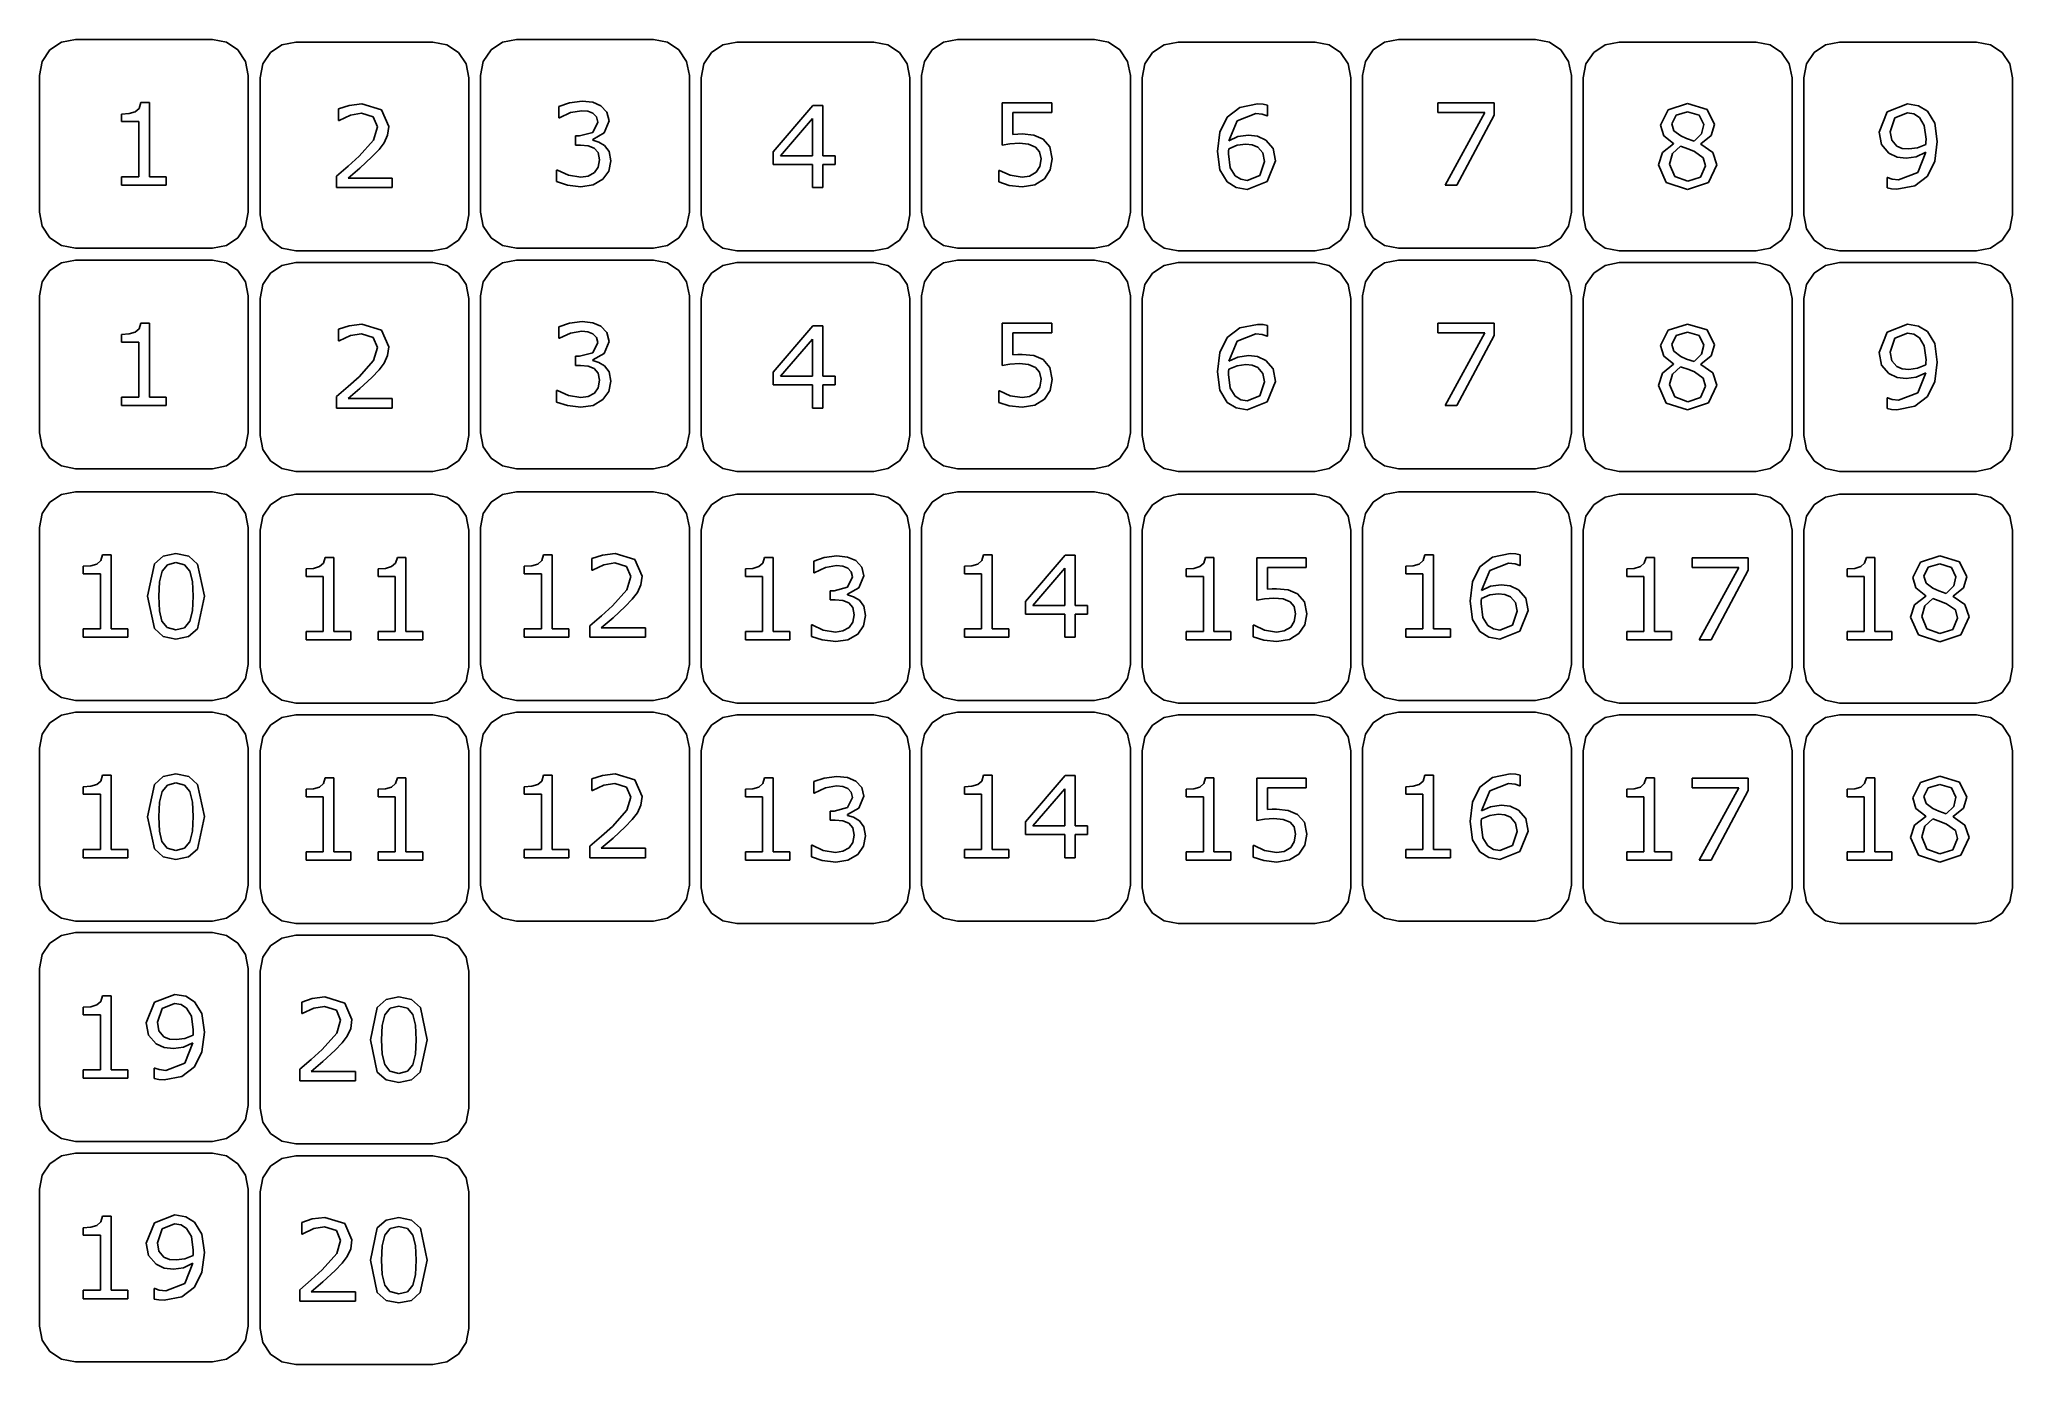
# Model space of a CAD drawing. Extents: x 11.1 to 63.2, y -24 to 11.
import ezdxf

# ---------------------------------------------------------------- set-up
doc = ezdxf.new("R2010")
doc.units = 0

msp = doc.modelspace()

# ---------------------------------------------------------------- linework, layer by layer
at = {"layer": 'Livello 1'}
for p, q in [((11.642199, 10.938218), (12.012138, 11.012538)), ((12.0121, 11.0126), (15.6305, 11.0126)), ((12.012138, 11.012538), (12.0121, 11.0126)), ((15.6305, 11.0126), (16.000439, 10.93828)), ((17.466999, 10.870008), (17.836938, 10.944328)), ((17.836938, 10.944328), (17.8369, 10.9443)), ((17.8369, 10.9443), (21.4553, 10.9443)), ((21.4553, 10.9443), (21.825239, 10.86998)), ((23.290899, 10.938218), (23.660838, 11.012538)), ((23.6608, 11.0126), (27.2792, 11.0126)), ((23.660838, 11.012538), (23.6608, 11.0126)), ((27.2792, 11.0126), (27.649139, 10.93828)), ((29.115699, 10.870008), (29.485638, 10.944328)), ((29.485638, 10.944328), (29.4857, 10.9443)), ((29.4857, 10.9443), (33.104, 10.9443)), ((33.104, 10.9443), (33.473939, 10.86998)), ((34.939599, 10.938218), (35.309538, 11.012538)), ((35.3095, 11.0126), (38.9279, 11.0126)), ((35.309538, 11.012538), (35.3095, 11.0126)), ((38.9279, 11.0126), (39.297839, 10.93828)), ((40.764399, 10.870008), (41.134338, 10.944328)), ((41.134338, 10.944328), (41.1344, 10.9443)), ((41.1344, 10.9443), (44.7527, 10.9443)), ((44.7527, 10.9443), (45.122639, 10.86998)), ((46.588299, 10.938218), (46.958238, 11.012538)), ((46.958238, 11.012538), (46.9583, 11.0126)), ((46.9583, 11.0126), (50.5766, 11.0126)), ((50.5766, 11.0126), (50.946539, 10.93828)), ((52.413099, 10.870008), (52.783038, 10.944328)), ((52.783038, 10.944328), (52.7831, 10.9443)), ((52.7831, 10.9443), (56.4014, 10.9443)), ((56.4014, 10.9443), (56.771339, 10.86998)), ((58.237499, 10.870008), (58.607438, 10.944328)), ((58.607438, 10.944328), (58.6074, 10.9443)), ((58.6074, 10.9443), (62.2258, 10.9443)), ((62.2258, 10.9443), (62.595739, 10.86998)), ((11.0635, 10.0639), (11.13782, 10.433839)), ((11.13782, 10.433839), (11.34074, 10.735298)), ((11.34074, 10.735298), (11.642199, 10.938218)), ((16.000439, 10.93828), (16.301899, 10.73536)), ((16.301899, 10.73536), (16.504818, 10.433901)), ((16.504818, 10.433901), (16.579138, 10.063962)), ((16.96262, 10.365629), (17.16554, 10.667088)), ((17.16554, 10.667088), (17.466999, 10.870008)), ((21.825239, 10.86998), (22.126699, 10.66706)), ((22.126699, 10.66706), (22.329618, 10.365601)), ((22.7122, 10.0639), (22.78652, 10.433839)), ((22.78652, 10.433839), (22.98944, 10.735298)), ((22.98944, 10.735298), (23.290899, 10.938218)), ((27.649139, 10.93828), (27.950599, 10.73536)), ((27.950599, 10.73536), (28.153518, 10.433901)), ((28.153518, 10.433901), (28.227838, 10.063962)), ((28.61132, 10.365629), (28.81424, 10.667088)), ((28.81424, 10.667088), (29.115699, 10.870008)), ((33.473939, 10.86998), (33.775398, 10.66706)), ((33.775398, 10.66706), (33.978318, 10.365601)), ((34.3609, 10.0639), (34.43522, 10.433839)), ((34.43522, 10.433839), (34.63814, 10.735298)), ((34.63814, 10.735298), (34.939599, 10.938218)), ((39.297839, 10.93828), (39.599298, 10.73536)), ((39.599298, 10.73536), (39.802218, 10.433901)), ((39.802218, 10.433901), (39.876538, 10.063962)), ((40.26002, 10.365629), (40.46294, 10.667088)), ((40.46294, 10.667088), (40.764399, 10.870008)), ((45.122639, 10.86998), (45.424098, 10.66706)), ((45.424098, 10.66706), (45.627018, 10.365601)), ((46.0096, 10.0639), (46.08392, 10.433839)), ((46.08392, 10.433839), (46.28684, 10.735298)), ((46.28684, 10.735298), (46.588299, 10.938218)), ((50.946539, 10.93828), (51.247998, 10.73536)), ((51.247998, 10.73536), (51.450918, 10.433901)), ((51.450918, 10.433901), (51.525238, 10.063962)), ((51.90872, 10.365629), (52.11164, 10.667088)), ((52.11164, 10.667088), (52.413099, 10.870008)), ((56.771339, 10.86998), (57.072798, 10.66706)), ((57.072798, 10.66706), (57.275718, 10.365601)), ((57.73312, 10.365629), (57.93604, 10.667088)), ((57.93604, 10.667088), (58.237499, 10.870008)), ((62.595739, 10.86998), (62.897198, 10.66706)), ((62.897198, 10.66706), (63.100118, 10.365601)), ((11.063462, 6.445588), (11.0635, 10.0639)), ((16.579138, 10.063962), (16.5791, 6.44559)), ((16.888262, 6.377338), (16.8883, 9.99569)), ((16.8883, 9.99569), (16.96262, 10.365629)), ((22.329618, 10.365601), (22.403938, 9.995662)), ((22.403938, 9.995662), (22.4039, 6.37733)), ((22.712162, 6.445588), (22.7122, 10.0639)), ((28.227838, 10.063962), (28.2278, 6.44559)), ((28.537, 9.99569), (28.61132, 10.365629)), ((28.537062, 6.377338), (28.537, 9.99569)), ((33.978318, 10.365601), (34.052638, 9.995662)), ((34.052638, 9.995662), (34.0526, 6.37733)), ((34.360862, 6.445588), (34.3609, 10.0639)), ((39.876538, 10.063962), (39.8765, 6.44559)), ((40.1857, 9.99569), (40.26002, 10.365629)), ((40.185762, 6.377338), (40.1857, 9.99569)), ((45.627018, 10.365601), (45.701338, 9.995662)), ((45.701338, 9.995662), (45.7014, 6.37733)), ((46.009662, 6.445588), (46.0096, 10.0639)), ((51.525238, 10.063962), (51.5253, 6.44559)), ((51.8344, 9.99569), (51.90872, 10.365629)), ((51.834462, 6.377338), (51.8344, 9.99569)), ((57.275718, 10.365601), (57.350038, 9.995662)), ((57.350038, 9.995662), (57.3501, 6.37733)), ((57.658762, 6.377338), (57.6588, 9.99569)), ((57.6588, 9.99569), (57.73312, 10.365629)), ((63.100118, 10.365601), (63.174438, 9.995662)), ((63.174438, 9.995662), (63.1744, 6.37733)), ((25.058741, 9.338369), (25.394177, 9.382121)), ((25.394177, 9.382121), (25.674193, 9.352953)), ((13.2336, 9.04086), (13.430486, 9.055445)), ((13.2336, 8.84251), (13.2336, 9.04086)), ((13.430486, 9.055445), (13.589454, 9.100656)), ((13.589454, 9.100656), (13.69446, 9.192537)), ((13.69446, 9.192537), (13.739671, 9.344213)), ((13.739671, 9.344213), (13.9657, 9.34421)), ((13.9657, 9.34421), (13.9657, 7.38701)), ((18.965, 9.17823), (19.240641, 9.271569)), ((18.965, 8.87197), (18.965, 9.17823)), ((18.979646, 8.871965), (18.965, 8.87197)), ((19.281539, 9.01489), (18.979646, 8.871965)), ((19.240641, 9.271569), (19.576077, 9.313863)), ((19.568847, 9.061559), (19.281539, 9.01489)), ((19.87949, 8.965304), (19.568847, 9.061559)), ((19.576077, 9.313863), (20.099649, 9.151979)), ((19.991788, 8.70133), (19.87949, 8.965304)), ((20.099649, 9.151979), (20.289243, 8.715912)), ((24.7831, 9.24503), (25.058741, 9.338369)), ((24.7831, 8.94023), (24.7831, 9.24503)), ((24.79771, 8.940225), (24.7831, 8.94023)), ((25.092311, 9.080233), (24.79771, 8.940225)), ((25.386911, 9.129819), (25.092311, 9.080233)), ((25.548796, 9.115234), (25.386911, 9.129819)), ((25.682971, 9.062731), (25.548796, 9.115234)), ((25.674193, 9.352953), (25.892956, 9.259614)), ((25.776309, 8.965017), (25.682971, 9.062731)), ((25.809853, 8.827926), (25.776309, 8.965017)), ((25.892956, 9.259614), (26.051923, 9.090437)), ((26.051923, 9.090437), (26.105884, 8.858549)), ((30.4373, 8.04359), (31.48882, 9.26866)), ((31.4771, 8.92155), (30.635593, 7.941493)), ((31.477173, 7.941497), (31.4771, 8.92155)), ((31.48882, 9.26866), (31.7571, 9.26866)), ((31.7571, 9.26866), (31.7571, 7.9415)), ((36.491621, 8.218309), (36.4916, 9.33691)), ((36.4916, 9.33691), (37.7984, 9.33691)), ((37.7984, 9.08169), (36.7731, 9.08169)), ((36.7731, 9.08169), (36.7731, 8.50416)), ((37.7984, 9.33691), (37.7984, 9.08169)), ((42.234781, 8.562784), (42.433127, 8.959474)), ((42.433127, 8.959474), (42.764188, 9.216155)), ((42.692679, 8.861758), (42.475374, 8.332352)), ((43.192915, 9.058645), (42.692679, 8.861758)), ((42.764188, 9.216155), (43.236715, 9.309494)), ((43.360634, 9.038226), (43.192915, 9.058645)), ((43.236715, 9.309494), (43.3811, 9.302202)), ((43.4846, 8.99739), (43.360634, 9.038226)), ((43.3811, 9.302202), (43.49923, 9.275949)), ((43.4992, 8.99739), (43.4846, 8.99739)), ((43.49923, 9.275949), (43.4992, 8.99739)), ((47.9989, 9.08169), (47.9989, 9.33691)), ((47.9989, 9.33691), (49.485, 9.33691)), ((49.23558, 9.08169), (47.9989, 9.08169)), ((48.1899, 7.16533), (49.23558, 9.08169)), ((49.485, 9.01169), (48.502026, 7.16533)), ((49.485, 9.33691), (49.485, 9.01169)), ((53.879073, 8.746548), (54.080334, 9.154905)), ((54.080334, 9.154905), (54.59224, 9.318248)), ((54.288943, 9.016355), (54.17227, 8.780091)), ((54.590836, 9.10386), (54.288943, 9.016355)), ((54.897103, 9.010521), (54.590836, 9.10386)), ((54.59224, 9.318248), (55.111438, 9.162197)), ((55.018154, 8.76259), (54.897103, 9.010521)), ((55.111438, 9.162197), (55.305406, 8.765507)), ((59.648046, 8.562783), (59.866808, 9.103856)), ((59.866808, 9.103856), (60.400589, 9.31241)), ((60.065135, 8.943426), (59.944087, 8.574446)), ((60.397655, 9.074684), (60.065135, 8.943426)), ((60.568289, 9.045516), (60.397655, 9.074684)), ((60.400589, 9.31241), (60.692274, 9.262824)), ((60.715589, 8.952177), (60.568289, 9.045516)), ((60.692274, 9.262824), (60.92708, 9.116982)), ((60.843929, 8.739248), (60.715589, 8.952177)), ((60.92708, 9.116982), (61.118133, 8.804881)), ((13.6857, 8.84251), (13.2336, 8.84251)), ((13.6857, 7.38701), (13.6857, 8.84251)), ((19.504676, 7.925452), (19.88824, 8.355685)), ((19.88824, 8.355685), (19.991788, 8.70133)), ((20.257158, 8.484024), (20.165278, 8.281304)), ((20.289243, 8.715912), (20.257158, 8.484024)), ((25.2221, 8.22268), (25.2221, 8.46478)), ((25.2221, 8.46478), (25.3242, 8.46478)), ((25.3242, 8.46478), (25.677137, 8.55666)), ((25.677109, 8.372895), (25.6771, 8.35248)), ((25.6771, 8.35248), (25.837526, 8.302894)), ((25.977543, 8.542072), (25.677109, 8.372895)), ((25.677137, 8.55666), (25.809853, 8.827926)), ((26.105884, 8.858549), (25.977543, 8.542072)), ((36.7731, 8.50416), (36.901443, 8.512912)), ((36.901443, 8.512912), (37.015198, 8.51583)), ((37.015198, 8.51583), (37.324383, 8.485203)), ((37.324383, 8.485203), (37.567938, 8.380197)), ((37.567938, 8.380197), (37.748783, 8.173102)), ((42.173527, 8.050879), (42.234781, 8.562784)), ((42.475374, 8.332352), (42.716013, 8.44465)), ((42.716013, 8.44465), (42.991654, 8.484027)), ((42.991654, 8.484027), (43.235209, 8.457775)), ((43.235209, 8.457775), (43.452514, 8.355686)), ((43.452514, 8.355686), (43.645026, 8.131089)), ((53.962204, 8.469448), (53.879073, 8.746548)), ((54.2218, 8.26527), (53.962204, 8.469448)), ((54.17227, 8.780091), (54.230608, 8.597789)), ((54.230608, 8.597789), (54.409994, 8.462156)), ((54.409994, 8.462156), (54.564587, 8.39361)), ((54.564587, 8.39361), (54.76293, 8.323606)), ((54.76293, 8.323606), (54.962735, 8.523409)), ((55.213526, 8.475282), (54.943719, 8.253603)), ((54.962735, 8.523409), (55.018155, 8.762589)), ((55.018155, 8.762589), (55.018154, 8.76259)), ((55.305406, 8.765507), (55.213526, 8.475282)), ((59.712218, 8.234639), (59.648046, 8.562783)), ((59.944087, 8.574446), (59.983462, 8.348391)), ((59.983462, 8.348391), (60.11618, 8.195257)), ((60.8906, 8.376102), (60.843929, 8.739248)), ((60.887674, 8.298804), (60.890581, 8.3761)), ((60.890581, 8.3761), (60.8906, 8.376102)), ((61.118133, 8.804881), (61.18522, 8.313394)), ((19.217368, 7.664395), (19.504676, 7.925452)), ((19.845884, 7.909408), (19.523574, 7.611891)), ((20.031103, 8.103377), (19.845884, 7.909408)), ((20.165278, 8.281304), (20.031103, 8.103377)), ((25.353378, 8.222683), (25.2221, 8.22268)), ((25.55464, 8.205183), (25.353378, 8.222683)), ((25.713607, 8.143929), (25.55464, 8.205183)), ((25.815696, 8.02288), (25.713607, 8.143929)), ((25.853615, 7.830369), (25.815696, 8.02288)), ((25.820072, 7.634941), (25.853615, 7.830369)), ((25.837526, 8.302894), (25.99066, 8.211014)), ((25.99066, 8.211014), (25.9907, 8.21102)), ((25.9907, 8.21102), (26.105915, 8.053511)), ((26.105915, 8.053511), (26.151126, 7.808497)), ((30.4373, 7.70815), (30.4373, 8.04359)), ((30.635593, 7.941493), (31.477173, 7.941497)), ((31.7571, 7.9415), (32.0795, 7.9415)), ((32.0795, 7.9415), (32.0795, 7.70815)), ((36.6958, 8.253311), (36.491621, 8.218309)), ((36.943732, 8.270811), (36.6958, 8.253311)), ((37.185828, 8.247477), (36.943732, 8.270811)), ((37.371047, 8.170181), (37.185828, 8.247477)), ((37.477512, 8.046216), (37.371047, 8.170181)), ((37.516888, 7.856622), (37.477512, 8.046216)), ((37.483346, 7.653902), (37.516888, 7.856622)), ((37.748783, 8.173102), (37.812952, 7.855167)), ((37.8129, 7.85516), (37.75748, 7.564935)), ((37.812952, 7.855167), (37.8129, 7.85516)), ((42.240614, 7.569601), (42.173527, 8.050879)), ((42.469587, 8.062549), (42.468176, 7.988169)), ((42.468176, 7.988169), (42.514844, 7.623564)), ((42.473961, 8.125261), (42.469587, 8.062549)), ((42.692725, 8.215682), (42.473961, 8.125261)), ((42.923154, 8.244851), (42.692725, 8.215682)), ((43.093788, 8.230266), (42.923154, 8.244851)), ((43.242547, 8.169012), (43.093788, 8.230266)), ((43.373806, 8.01442), (43.242547, 8.169012)), ((43.414641, 7.789823), (43.373806, 8.01442)), ((43.645026, 8.131089), (43.710654, 7.801486)), ((53.820794, 7.696486), (53.9258, 8.023172)), ((53.9258, 8.023172), (54.221857, 8.256519)), ((54.194148, 7.995462), (54.115394, 7.718363)), ((54.405617, 8.189431), (54.194148, 7.995462)), ((54.221857, 8.256519), (54.2218, 8.26527)), ((54.622922, 8.112135), (54.405617, 8.189431)), ((54.77314, 8.05234), (54.622922, 8.112135)), ((55.003569, 7.888997), (54.77314, 8.05234)), ((54.943719, 8.253603), (54.9437, 8.24485)), ((54.9437, 8.24485), (55.255801, 8.029004)), ((55.063363, 7.67461), (55.003569, 7.888997)), ((55.255801, 8.029004), (55.363726, 7.702318)), ((59.906186, 8.008584), (59.712218, 8.234639)), ((60.123491, 7.906495), (59.906186, 8.008584)), ((60.11618, 8.195257), (60.260562, 8.134004)), ((60.367046, 7.880243), (60.123491, 7.906495)), ((60.260562, 8.134004), (60.435574, 8.119418)), ((60.628101, 7.915245), (60.367046, 7.880243)), ((60.435574, 8.119418), (60.666003, 8.150045)), ((60.883326, 8.031918), (60.628101, 7.915245)), ((60.666003, 8.150045), (60.884767, 8.239008)), ((60.670398, 7.498137), (60.883326, 8.031918)), ((60.884767, 8.239008), (60.887674, 8.298804)), ((61.1852, 8.31339), (61.119569, 7.79711)), ((61.18522, 8.313394), (61.1852, 8.31339)), ((13.2336, 7.16533), (13.2336, 7.38701)), ((13.2336, 7.38701), (13.6857, 7.38701)), ((13.9657, 7.38701), (14.409, 7.38701)), ((14.409, 7.38701), (14.409, 7.16533)), ((18.9111, 7.40188), (19.217368, 7.664395)), ((18.9111, 7.09707), (18.9111, 7.40188)), ((19.523574, 7.611891), (19.212931, 7.346459)), ((19.212931, 7.346459), (20.3812, 7.34646)), ((20.3812, 7.34646), (20.3812, 7.09707)), ((24.720419, 7.257215), (24.7204, 7.56202)), ((24.7204, 7.56202), (24.7423, 7.56202)), ((24.7423, 7.56202), (25.033984, 7.426387)), ((25.033984, 7.426387), (25.357753, 7.372426)), ((25.357753, 7.372426), (25.553181, 7.403052)), ((25.553181, 7.403052), (25.720899, 7.493474)), ((25.94549, 7.319927), (25.68735, 7.168251)), ((25.720899, 7.493474), (25.820072, 7.634941)), ((26.097165, 7.535773), (25.94549, 7.319927)), ((26.151126, 7.808497), (26.097165, 7.535773)), ((31.4771, 7.70815), (30.4373, 7.70815)), ((31.4771, 7.09707), (31.4771, 7.70815)), ((32.0795, 7.70815), (31.7571, 7.70815)), ((31.7571, 7.70815), (31.7571, 7.09707)), ((36.398233, 7.247), (36.3983, 7.55473)), ((36.3983, 7.55473), (36.4187, 7.55473)), ((36.4187, 7.55473), (36.698718, 7.424931)), ((36.698718, 7.424931), (37.013734, 7.372428)), ((37.013734, 7.372428), (37.213539, 7.401596)), ((37.213539, 7.401596), (37.387091, 7.503685)), ((37.605805, 7.331588), (37.354958, 7.174079)), ((37.387091, 7.503685), (37.483346, 7.653902)), ((37.75748, 7.564935), (37.605805, 7.331588)), ((42.434585, 7.248749), (42.240614, 7.569601)), ((42.514844, 7.623564), (42.646103, 7.413552)), ((42.646103, 7.413552), (42.790488, 7.318755)), ((42.790488, 7.318755), (42.961122, 7.289587)), ((42.961122, 7.289587), (43.293642, 7.417928)), ((43.293642, 7.417928), (43.41469, 7.789824)), ((43.41469, 7.789824), (43.414641, 7.789823)), ((43.7107, 7.80149), (43.491936, 7.260417)), ((43.710654, 7.801486), (43.7107, 7.80149)), ((54.029348, 7.229792), (53.820794, 7.696486)), ((54.115394, 7.718363), (54.251027, 7.393136)), ((54.251027, 7.393136), (54.595214, 7.264795)), ((54.595214, 7.264795), (54.935023, 7.374176)), ((54.935023, 7.374176), (55.063363, 7.67461)), ((55.063363, 7.67461), (55.063363, 7.67461)), ((55.3638, 7.70232), (55.143577, 7.234168)), ((55.363726, 7.702318), (55.3638, 7.70232)), ((59.859498, 7.08832), (59.8595, 7.36688)), ((59.8595, 7.36688), (59.8741, 7.36688)), ((59.8741, 7.36688), (59.993692, 7.324586)), ((59.993692, 7.324586), (60.165785, 7.305626)), ((60.165785, 7.305626), (60.670398, 7.498137)), ((60.924142, 7.401879), (60.591622, 7.145197)), ((61.119569, 7.79711), (60.924142, 7.401879)), ((14.409, 7.16533), (13.2336, 7.16533)), ((20.3812, 7.09707), (18.9111, 7.09707)), ((25.007727, 7.163876), (24.720419, 7.257215)), ((25.363581, 7.120123), (25.007727, 7.163876)), ((25.68735, 7.168251), (25.363581, 7.120123)), ((31.7571, 7.09707), (31.4771, 7.09707)), ((36.676792, 7.158036), (36.398233, 7.247)), ((37.01952, 7.120118), (36.676792, 7.158036)), ((37.354958, 7.174079), (37.01952, 7.120118)), ((42.666473, 7.101449), (42.434585, 7.248749)), ((42.958155, 7.051863), (42.666473, 7.101449)), ((43.491936, 7.260417), (42.958155, 7.051863)), ((48.502026, 7.16533), (48.1899, 7.16533)), ((54.592296, 7.04749), (54.029348, 7.229792)), ((55.143577, 7.234168), (54.592296, 7.04749)), ((59.979087, 7.063527), (59.859498, 7.08832)), ((60.122013, 7.054775), (59.979087, 7.063527)), ((60.591622, 7.145197), (60.122013, 7.054775)), ((11.137782, 6.075649), (11.063462, 6.445588)), ((16.5791, 6.44559), (16.50478, 6.075651)), ((16.962582, 6.007399), (16.888262, 6.377338)), ((22.4039, 6.37733), (22.32958, 6.007391)), ((22.786482, 6.075649), (22.712162, 6.445588)), ((28.2278, 6.44559), (28.15348, 6.075651)), ((28.611382, 6.007399), (28.537062, 6.377338)), ((34.0526, 6.37733), (33.97828, 6.007391)), ((34.435182, 6.075649), (34.360862, 6.445588)), ((39.8765, 6.44559), (39.80218, 6.075651)), ((40.260082, 6.007399), (40.185762, 6.377338)), ((45.7014, 6.37733), (45.62708, 6.007391)), ((46.083982, 6.075649), (46.009662, 6.445588)), ((51.5253, 6.44559), (51.45098, 6.075651)), ((51.908782, 6.007399), (51.834462, 6.377338)), ((57.3501, 6.37733), (57.27578, 6.007391)), ((57.733082, 6.007399), (57.658762, 6.377338)), ((63.1744, 6.37733), (63.10008, 6.007391)), ((11.340701, 5.77419), (11.137782, 6.075649)), ((11.642161, 5.57127), (11.340701, 5.77419)), ((16.30186, 5.774192), (16.000401, 5.571272)), ((16.50478, 6.075651), (16.30186, 5.774192)), ((17.165501, 5.70594), (16.962582, 6.007399)), ((22.32958, 6.007391), (22.12666, 5.705932)), ((22.989401, 5.77419), (22.786482, 6.075649)), ((23.290861, 5.57127), (22.989401, 5.77419)), ((27.950561, 5.774192), (27.649101, 5.571272)), ((28.15348, 6.075651), (27.950561, 5.774192)), ((28.814302, 5.70594), (28.611382, 6.007399)), ((33.97828, 6.007391), (33.77536, 5.705932)), ((34.638102, 5.77419), (34.435182, 6.075649)), ((34.939561, 5.57127), (34.638102, 5.77419)), ((39.59926, 5.774192), (39.297801, 5.571272)), ((39.80218, 6.075651), (39.59926, 5.774192)), ((40.463002, 5.70594), (40.260082, 6.007399)), ((45.62708, 6.007391), (45.42416, 5.705932)), ((46.286902, 5.77419), (46.083982, 6.075649)), ((46.588361, 5.57127), (46.286902, 5.77419)), ((51.24806, 5.774192), (50.946601, 5.571272)), ((51.45098, 6.075651), (51.24806, 5.774192)), ((52.111702, 5.70594), (51.908782, 6.007399)), ((57.27578, 6.007391), (57.07286, 5.705932)), ((57.936002, 5.70594), (57.733082, 6.007399)), ((63.10008, 6.007391), (62.89716, 5.705932)), ((12.0121, 5.49695), (11.642161, 5.57127)), ((15.630462, 5.496952), (12.0121, 5.49695)), ((16.000401, 5.571272), (15.630462, 5.496952)), ((17.466961, 5.50302), (17.165501, 5.70594)), ((17.8369, 5.4287), (17.466961, 5.50302)), ((21.455262, 5.428692), (17.8369, 5.4287)), ((21.825201, 5.503012), (21.455262, 5.428692)), ((22.12666, 5.705932), (21.825201, 5.503012)), ((23.6608, 5.49695), (23.290861, 5.57127)), ((27.279162, 5.496952), (23.6608, 5.49695)), ((27.649101, 5.571272), (27.279162, 5.496952)), ((29.115761, 5.50302), (28.814302, 5.70594)), ((29.4857, 5.4287), (29.115761, 5.50302)), ((33.103962, 5.428692), (29.4857, 5.4287)), ((33.473901, 5.503012), (33.103962, 5.428692)), ((33.77536, 5.705932), (33.473901, 5.503012)), ((35.3095, 5.49695), (34.939561, 5.57127)), ((38.927862, 5.496952), (35.3095, 5.49695)), ((39.297801, 5.571272), (38.927862, 5.496952)), ((40.764461, 5.50302), (40.463002, 5.70594)), ((41.1344, 5.4287), (40.764461, 5.50302)), ((44.752762, 5.428692), (41.1344, 5.4287)), ((45.122701, 5.503012), (44.752762, 5.428692)), ((45.42416, 5.705932), (45.122701, 5.503012)), ((46.9583, 5.49695), (46.588361, 5.57127)), ((50.576662, 5.496952), (46.9583, 5.49695)), ((50.946601, 5.571272), (50.576662, 5.496952)), ((52.413161, 5.50302), (52.111702, 5.70594)), ((52.7831, 5.4287), (52.413161, 5.50302)), ((56.401462, 5.428692), (52.7831, 5.4287)), ((56.771401, 5.503012), (56.401462, 5.428692)), ((57.07286, 5.705932), (56.771401, 5.503012)), ((58.237461, 5.50302), (57.936002, 5.70594)), ((58.6074, 5.4287), (58.237461, 5.50302)), ((62.225762, 5.428692), (58.6074, 5.4287)), ((62.595701, 5.503012), (62.225762, 5.428692)), ((62.89716, 5.705932), (62.595701, 5.503012)), ((11.13782, 4.607119), (11.34074, 4.908578)), ((11.34074, 4.908578), (11.642199, 5.111498)), ((11.642199, 5.111498), (12.012138, 5.185818)), ((12.0121, 5.18582), (15.6305, 5.18582)), ((12.012138, 5.185818), (12.0121, 5.18582)), ((15.6305, 5.18582), (16.000439, 5.1115)), ((16.000439, 5.1115), (16.301899, 4.90858)), ((16.301899, 4.90858), (16.504818, 4.607121)), ((16.96262, 4.538859), (17.16554, 4.840318)), ((17.16554, 4.840318), (17.466999, 5.043238)), ((17.466999, 5.043238), (17.836938, 5.117558)), ((17.8369, 5.11756), (21.4553, 5.11756)), ((17.836938, 5.117558), (17.8369, 5.11756)), ((21.4553, 5.11756), (21.825239, 5.04324)), ((21.825239, 5.04324), (22.126699, 4.84032)), ((22.126699, 4.84032), (22.329618, 4.538861)), ((22.78652, 4.607119), (22.98944, 4.908578)), ((22.98944, 4.908578), (23.290899, 5.111498)), ((23.290899, 5.111498), (23.660838, 5.185818)), ((23.6608, 5.18582), (27.2792, 5.18582)), ((23.660838, 5.185818), (23.6608, 5.18582)), ((27.2792, 5.18582), (27.649139, 5.1115)), ((27.649139, 5.1115), (27.950599, 4.90858)), ((27.950599, 4.90858), (28.153518, 4.607121)), ((28.61132, 4.538859), (28.81424, 4.840318)), ((28.81424, 4.840318), (29.115699, 5.043238)), ((29.115699, 5.043238), (29.485638, 5.117558)), ((29.485638, 5.117558), (29.4857, 5.11756)), ((29.4857, 5.11756), (33.104, 5.11756)), ((33.104, 5.11756), (33.473939, 5.04324)), ((33.473939, 5.04324), (33.775398, 4.84032)), ((33.775398, 4.84032), (33.978318, 4.538861)), ((34.43522, 4.607119), (34.63814, 4.908578)), ((34.63814, 4.908578), (34.939599, 5.111498)), ((34.939599, 5.111498), (35.309538, 5.185818)), ((35.3095, 5.18582), (38.9279, 5.18582)), ((35.309538, 5.185818), (35.3095, 5.18582)), ((38.9279, 5.18582), (39.297839, 5.1115)), ((39.297839, 5.1115), (39.599298, 4.90858)), ((39.599298, 4.90858), (39.802218, 4.607121)), ((40.26002, 4.538859), (40.46294, 4.840318)), ((40.46294, 4.840318), (40.764399, 5.043238)), ((40.764399, 5.043238), (41.134338, 5.117558)), ((41.134338, 5.117558), (41.1344, 5.11756)), ((41.1344, 5.11756), (44.7527, 5.11756)), ((44.7527, 5.11756), (45.122639, 5.04324)), ((45.122639, 5.04324), (45.424098, 4.84032)), ((45.424098, 4.84032), (45.627018, 4.538861)), ((46.08392, 4.607119), (46.28684, 4.908578)), ((46.28684, 4.908578), (46.588299, 5.111498)), ((46.588299, 5.111498), (46.958238, 5.185818)), ((46.958238, 5.185818), (46.9583, 5.18582)), ((46.9583, 5.18582), (50.5766, 5.18582)), ((50.5766, 5.18582), (50.946539, 5.1115)), ((50.946539, 5.1115), (51.247998, 4.90858)), ((51.247998, 4.90858), (51.450918, 4.607121)), ((51.90872, 4.538859), (52.11164, 4.840318)), ((52.11164, 4.840318), (52.413099, 5.043238)), ((52.413099, 5.043238), (52.783038, 5.117558)), ((52.783038, 5.117558), (52.7831, 5.11756)), ((52.7831, 5.11756), (56.4014, 5.11756)), ((56.4014, 5.11756), (56.771339, 5.04324)), ((56.771339, 5.04324), (57.072798, 4.84032)), ((57.072798, 4.84032), (57.275718, 4.538861)), ((57.73312, 4.538859), (57.93604, 4.840318)), ((57.93604, 4.840318), (58.237499, 5.043238)), ((58.237499, 5.043238), (58.607438, 5.117558)), ((58.6074, 5.11756), (62.2258, 5.11756)), ((58.607438, 5.117558), (58.6074, 5.11756)), ((62.2258, 5.11756), (62.595739, 5.04324)), ((62.595739, 5.04324), (62.897198, 4.84032)), ((62.897198, 4.84032), (63.100118, 4.538861)), ((11.063462, 0.618819), (11.0635, 4.23718)), ((11.0635, 4.23718), (11.13782, 4.607119)), ((16.504818, 4.607121), (16.579138, 4.237182)), ((16.579138, 4.237182), (16.5791, 0.61882)), ((16.888262, 0.550564), (16.8883, 4.16892)), ((16.8883, 4.16892), (16.96262, 4.538859)), ((22.329618, 4.538861), (22.403938, 4.168922)), ((22.403938, 4.168922), (22.4039, 0.550564)), ((22.712162, 0.618819), (22.7122, 4.23718)), ((22.7122, 4.23718), (22.78652, 4.607119)), ((28.153518, 4.607121), (28.227838, 4.237182)), ((28.227838, 4.237182), (28.2278, 0.61882)), ((28.537, 4.16892), (28.61132, 4.538859)), ((28.537062, 0.550564), (28.537, 4.16892)), ((33.978318, 4.538861), (34.052638, 4.168922)), ((34.052638, 4.168922), (34.0526, 0.550564)), ((34.360862, 0.618819), (34.3609, 4.23718)), ((34.3609, 4.23718), (34.43522, 4.607119)), ((39.802218, 4.607121), (39.876538, 4.237182)), ((39.876538, 4.237182), (39.8765, 0.61882)), ((40.1857, 4.16892), (40.26002, 4.538859)), ((40.185762, 0.550564), (40.1857, 4.16892)), ((45.627018, 4.538861), (45.701338, 4.168922)), ((45.701338, 4.168922), (45.7014, 0.550564)), ((46.0096, 4.23718), (46.08392, 4.607119)), ((46.009662, 0.618819), (46.0096, 4.23718)), ((51.450918, 4.607121), (51.525238, 4.237182)), ((51.525238, 4.237182), (51.5253, 0.61882)), ((51.8344, 4.16892), (51.90872, 4.538859)), ((51.834462, 0.550564), (51.8344, 4.16892)), ((57.275718, 4.538861), (57.350038, 4.168922)), ((57.350038, 4.168922), (57.3501, 0.550564)), ((57.658762, 0.550564), (57.6588, 4.16892)), ((57.6588, 4.16892), (57.73312, 4.538859)), ((63.100118, 4.538861), (63.174438, 4.168922)), ((63.174438, 4.168922), (63.1744, 0.550564)), ((13.2336, 3.21774), (13.430486, 3.232331)), ((13.2336, 3.01939), (13.2336, 3.21774)), ((13.430486, 3.232331), (13.589454, 3.277543)), ((13.589454, 3.277543), (13.69446, 3.369423)), ((13.69446, 3.369423), (13.739671, 3.521098)), ((13.739671, 3.521098), (13.9657, 3.52109)), ((13.9657, 3.52109), (13.9657, 1.5639)), ((18.965, 3.35512), (19.240641, 3.448459)), ((18.965, 3.04885), (18.965, 3.35512)), ((19.281539, 3.191781), (18.979646, 3.048855)), ((19.240641, 3.448459), (19.576077, 3.490753)), ((19.568847, 3.23845), (19.281539, 3.191781)), ((19.87949, 3.142195), (19.568847, 3.23845)), ((19.576077, 3.490753), (20.099649, 3.32887)), ((19.991788, 2.878221), (19.87949, 3.142195)), ((20.099649, 3.32887), (20.289243, 2.892803)), ((24.7831, 3.42192), (25.058741, 3.515259)), ((24.7831, 3.11711), (24.7831, 3.42192)), ((25.092311, 3.257118), (24.79771, 3.11711)), ((25.058741, 3.515259), (25.394177, 3.559012)), ((25.386911, 3.306705), (25.092311, 3.257118)), ((25.548796, 3.292114), (25.386911, 3.306705)), ((25.394177, 3.559012), (25.674193, 3.529845)), ((25.682971, 3.239612), (25.548796, 3.292114)), ((25.674193, 3.529845), (25.892956, 3.436505)), ((25.776309, 3.141898), (25.682971, 3.239612)), ((25.809853, 3.004806), (25.776309, 3.141898)), ((25.892956, 3.436505), (26.051923, 3.267327)), ((26.051923, 3.267327), (26.105884, 3.035439)), ((30.4373, 2.22047), (31.48882, 3.44554)), ((31.48882, 3.44554), (31.7571, 3.44554)), ((31.7571, 3.44554), (31.7571, 2.11838)), ((36.491621, 2.395198), (36.4916, 3.5138)), ((36.4916, 3.5138), (37.7984, 3.5138)), ((37.7984, 3.25858), (36.7731, 3.25858)), ((36.7731, 3.25858), (36.7731, 2.68105)), ((37.7984, 3.5138), (37.7984, 3.25858)), ((42.234781, 2.739668), (42.433127, 3.136356)), ((42.433127, 3.136356), (42.764188, 3.393037)), ((43.192915, 3.235558), (42.692679, 3.038671)), ((42.764188, 3.393037), (43.236715, 3.486377)), ((43.360634, 3.215125), (43.192915, 3.235558)), ((43.236715, 3.486377), (43.3811, 3.479095)), ((43.4846, 3.17429), (43.360634, 3.215125)), ((43.3811, 3.479095), (43.49923, 3.452849)), ((43.4992, 3.17429), (43.4846, 3.17429)), ((43.49923, 3.452849), (43.4992, 3.17429)), ((47.9989, 3.25857), (47.9989, 3.51379)), ((47.9989, 3.51379), (49.485, 3.51379)), ((49.23558, 3.25857), (47.9989, 3.25857)), ((48.1899, 1.34221), (49.23558, 3.25857)), ((49.485, 3.18857), (48.502026, 1.34221)), ((49.485, 3.51379), (49.485, 3.18857)), ((53.879073, 2.923429), (54.080334, 3.331784)), ((54.080334, 3.331784), (54.59224, 3.495128)), ((54.288943, 3.193235), (54.17227, 2.95697)), ((54.590836, 3.280741), (54.288943, 3.193235)), ((54.897103, 3.187402), (54.590836, 3.280741)), ((54.59224, 3.495128), (55.111438, 3.339076)), ((55.018154, 2.93947), (54.897103, 3.187402)), ((55.111438, 3.339076), (55.305406, 2.942388)), ((59.648046, 2.739646), (59.866808, 3.280719)), ((59.866808, 3.280719), (60.400589, 3.489273)), ((60.397655, 3.251573), (60.065135, 3.120317)), ((60.568289, 3.222406), (60.397655, 3.251573)), ((60.400589, 3.489273), (60.692274, 3.439687)), ((60.715589, 3.129067), (60.568289, 3.222406)), ((60.692274, 3.439687), (60.92708, 3.293843)), ((60.843929, 2.916139), (60.715589, 3.129067)), ((60.92708, 3.293843), (61.118133, 2.981742)), ((13.6857, 3.01939), (13.2336, 3.01939)), ((13.6857, 1.56389), (13.6857, 3.01939)), ((18.979646, 3.048855), (18.965, 3.04885)), ((19.88824, 2.532575), (19.991788, 2.878221)), ((20.257158, 2.660912), (20.165278, 2.458192)), ((20.289243, 2.892803), (20.257158, 2.660912)), ((24.79771, 3.11711), (24.7831, 3.11711)), ((25.2221, 2.39956), (25.2221, 2.64166)), ((25.2221, 2.64166), (25.3242, 2.64166)), ((25.3242, 2.64166), (25.677137, 2.73354)), ((25.977543, 2.718964), (25.677109, 2.549786)), ((25.677137, 2.73354), (25.809853, 3.004806)), ((26.105884, 3.035439), (25.977543, 2.718964)), ((31.4771, 3.09844), (30.635593, 2.118385)), ((31.477173, 2.118387), (31.4771, 3.09844)), ((36.7731, 2.68105), (36.901443, 2.689799)), ((36.901443, 2.689799), (37.015198, 2.692706)), ((37.015198, 2.692706), (37.324383, 2.662079)), ((37.324383, 2.662079), (37.567938, 2.557073)), ((42.173527, 2.227762), (42.234781, 2.739668)), ((42.692679, 3.038671), (42.475374, 2.509265)), ((42.475374, 2.509265), (42.716013, 2.621564)), ((42.716013, 2.621564), (42.991654, 2.660939)), ((42.991654, 2.660939), (43.235209, 2.634693)), ((43.235209, 2.634693), (43.452514, 2.532602)), ((53.962204, 2.646329), (53.879073, 2.923429)), ((54.2218, 2.44215), (53.962204, 2.646329)), ((54.17227, 2.95697), (54.230608, 2.774669)), ((54.230608, 2.774669), (54.409994, 2.639037)), ((54.409994, 2.639037), (54.564587, 2.57049)), ((54.76293, 2.500488), (54.962735, 2.70029)), ((55.213526, 2.652162), (54.943719, 2.430482)), ((54.962735, 2.70029), (55.018155, 2.93947)), ((55.018155, 2.93947), (55.018154, 2.93947)), ((55.305406, 2.942388), (55.213526, 2.652162)), ((59.712218, 2.411501), (59.648046, 2.739646)), ((60.065135, 3.120317), (59.944087, 2.751337)), ((59.944087, 2.751337), (59.983462, 2.52528)), ((60.8906, 2.552993), (60.843929, 2.916139)), ((61.118133, 2.981742), (61.18522, 2.490255)), ((19.217368, 1.841287), (19.504676, 2.102342)), ((19.504676, 2.102342), (19.88824, 2.532575)), ((19.845884, 2.086297), (19.523574, 1.788779)), ((20.031103, 2.280265), (19.845884, 2.086297)), ((20.165278, 2.458192), (20.031103, 2.280265)), ((25.353378, 2.399562), (25.2221, 2.39956)), ((25.55464, 2.382064), (25.353378, 2.399562)), ((25.713607, 2.320811), (25.55464, 2.382064)), ((25.677109, 2.549786), (25.6771, 2.52938)), ((25.6771, 2.52938), (25.837526, 2.479794)), ((25.815696, 2.19976), (25.713607, 2.320811)), ((25.853615, 2.007251), (25.815696, 2.19976)), ((25.837526, 2.479794), (25.99066, 2.387913)), ((25.99066, 2.387913), (25.9907, 2.3879)), ((25.9907, 2.3879), (26.105915, 2.230389)), ((26.105915, 2.230389), (26.151126, 1.985375)), ((30.4373, 1.88504), (30.4373, 2.22047)), ((30.635593, 2.118385), (31.477173, 2.118387)), ((31.7571, 2.11838), (32.0795, 2.11838)), ((32.0795, 2.11838), (32.0795, 1.88504)), ((36.6958, 2.430202), (36.491621, 2.395198)), ((36.943732, 2.4477), (36.6958, 2.430202)), ((37.185828, 2.42436), (36.943732, 2.4477)), ((37.371047, 2.347062), (37.185828, 2.42436)), ((37.477512, 2.223096), (37.371047, 2.347062)), ((37.516888, 2.033502), (37.477512, 2.223096)), ((37.567938, 2.557073), (37.748783, 2.349978)), ((37.748783, 2.349978), (37.812952, 2.032041)), ((42.240614, 1.746483), (42.173527, 2.227762)), ((42.469587, 2.239448), (42.468176, 2.165069)), ((42.468176, 2.165069), (42.514844, 1.800464)), ((42.473961, 2.302161), (42.469587, 2.239448)), ((42.692725, 2.392582), (42.473961, 2.302161)), ((42.923154, 2.42175), (42.692725, 2.392582)), ((43.093788, 2.407159), (42.923154, 2.42175)), ((43.242547, 2.345905), (43.093788, 2.407159)), ((43.373806, 2.191312), (43.242547, 2.345905)), ((43.414641, 1.966714), (43.373806, 2.191312)), ((43.452514, 2.532602), (43.645026, 2.308007)), ((43.645026, 2.308007), (43.710654, 1.978403)), ((53.820794, 1.873365), (53.9258, 2.200048)), ((53.9258, 2.200048), (54.221857, 2.433395)), ((54.194148, 2.172342), (54.115394, 1.895242)), ((54.405617, 2.36631), (54.194148, 2.172342)), ((54.221857, 2.433395), (54.2218, 2.44215)), ((54.622922, 2.289015), (54.405617, 2.36631)), ((54.564587, 2.57049), (54.76293, 2.500488)), ((54.77314, 2.229221), (54.622922, 2.289015)), ((55.003569, 2.065877), (54.77314, 2.229221)), ((54.943719, 2.430482), (54.9437, 2.42173)), ((54.9437, 2.42173), (55.255801, 2.205884)), ((55.255801, 2.205884), (55.363726, 1.879201)), ((59.906186, 2.185447), (59.712218, 2.411501)), ((60.123491, 2.083356), (59.906186, 2.185447)), ((59.983462, 2.52528), (60.11618, 2.372146)), ((60.11618, 2.372146), (60.260562, 2.310893)), ((60.260562, 2.310893), (60.435574, 2.296302)), ((60.628101, 2.092111), (60.367046, 2.05711)), ((60.435574, 2.296302), (60.666003, 2.326929)), ((60.883326, 2.208784), (60.628101, 2.092111)), ((60.666003, 2.326929), (60.884767, 2.415891)), ((60.670398, 1.675003), (60.883326, 2.208784)), ((60.884767, 2.415891), (60.887674, 2.475688)), ((60.887674, 2.475688), (60.890581, 2.552983)), ((60.890581, 2.552983), (60.8906, 2.552993)), ((61.1852, 2.49028), (61.119569, 1.974)), ((61.18522, 2.490255), (61.1852, 2.49028)), ((13.2336, 1.34221), (13.2336, 1.56389)), ((13.2336, 1.56389), (13.6857, 1.56389)), ((13.9657, 1.5639), (14.409, 1.5639)), ((14.409, 1.5639), (14.409, 1.34221)), ((18.9111, 1.57877), (19.217368, 1.841287)), ((18.9111, 1.27396), (18.9111, 1.57877)), ((19.523574, 1.788779), (19.212931, 1.523349)), ((24.720419, 1.434095), (24.7204, 1.7389)), ((24.7204, 1.7389), (24.7423, 1.7389)), ((24.7423, 1.7389), (25.033984, 1.603267)), ((25.033984, 1.603267), (25.357753, 1.549306)), ((25.357753, 1.549306), (25.553181, 1.579933)), ((25.553181, 1.579933), (25.720899, 1.670354)), ((25.720899, 1.670354), (25.820072, 1.811821)), ((25.820072, 1.811821), (25.853615, 2.007251)), ((26.097165, 1.71265), (25.94549, 1.496807)), ((26.151126, 1.985375), (26.097165, 1.71265)), ((31.4771, 1.88504), (30.4373, 1.88504)), ((31.4771, 1.27396), (31.4771, 1.88504)), ((32.0795, 1.88504), (31.7571, 1.88504)), ((31.7571, 1.88504), (31.7571, 1.27396)), ((36.398233, 1.423879), (36.3983, 1.73161)), ((36.3983, 1.73161), (36.4187, 1.73161)), ((36.4187, 1.73161), (36.698718, 1.601813)), ((36.698718, 1.601813), (37.013734, 1.549308)), ((37.013734, 1.549308), (37.213539, 1.578476)), ((37.213539, 1.578476), (37.387091, 1.680567)), ((37.387091, 1.680567), (37.483346, 1.830782)), ((37.483346, 1.830782), (37.516888, 2.033502)), ((37.75748, 1.741817), (37.605805, 1.50847)), ((37.8129, 2.03204), (37.75748, 1.741817)), ((37.812952, 2.032041), (37.8129, 2.03204)), ((42.434585, 1.42563), (42.240614, 1.746483)), ((42.514844, 1.800464), (42.646103, 1.590454)), ((42.646103, 1.590454), (42.790488, 1.495655)), ((42.961122, 1.466488), (43.293642, 1.594828)), ((43.293642, 1.594828), (43.41469, 1.966723)), ((43.41469, 1.966723), (43.414641, 1.966714)), ((43.7107, 1.97837), (43.491936, 1.4373)), ((43.710654, 1.978403), (43.7107, 1.97837)), ((54.029348, 1.406669), (53.820794, 1.873365)), ((54.115394, 1.895242), (54.251027, 1.570015)), ((54.251027, 1.570015), (54.595214, 1.441675)), ((54.935023, 1.551056), (55.063363, 1.85149)), ((55.063363, 1.85149), (55.003569, 2.065877)), ((55.063363, 1.85149), (55.063363, 1.85149)), ((55.3638, 1.8792), (55.143577, 1.411047)), ((55.363726, 1.879201), (55.3638, 1.8792)), ((60.367046, 2.05711), (60.123491, 2.083356)), ((60.165785, 1.482491), (60.670398, 1.675003)), ((60.924142, 1.578768), (60.591622, 1.322087)), ((61.119569, 1.974), (60.924142, 1.578768)), ((14.409, 1.34221), (13.2336, 1.34221)), ((20.3812, 1.27396), (18.9111, 1.27396)), ((19.212931, 1.523349), (20.3812, 1.52335)), ((20.3812, 1.52335), (20.3812, 1.27396)), ((25.007727, 1.340756), (24.720419, 1.434095)), ((25.363581, 1.297003), (25.007727, 1.340756)), ((25.68735, 1.34513), (25.363581, 1.297003)), ((25.94549, 1.496807), (25.68735, 1.34513)), ((31.7571, 1.27396), (31.4771, 1.27396)), ((36.676792, 1.334917), (36.398233, 1.423879)), ((37.01952, 1.296998), (36.676792, 1.334917)), ((37.354958, 1.350959), (37.01952, 1.296998)), ((37.605805, 1.50847), (37.354958, 1.350959)), ((42.666473, 1.27833), (42.434585, 1.42563)), ((42.958155, 1.228744), (42.666473, 1.27833)), ((42.790488, 1.495655), (42.961122, 1.466488)), ((43.491936, 1.4373), (42.958155, 1.228744)), ((48.502026, 1.34221), (48.1899, 1.34221)), ((54.592296, 1.224368), (54.029348, 1.406669)), ((55.143577, 1.411047), (54.592296, 1.224368)), ((54.595214, 1.441675), (54.935023, 1.551056)), ((59.859498, 1.265194), (59.8595, 1.54375)), ((59.979087, 1.240415), (59.859498, 1.265194)), ((59.8595, 1.54375), (59.8741, 1.54375)), ((59.8741, 1.54375), (59.993692, 1.501456)), ((60.122013, 1.231666), (59.979087, 1.240415)), ((59.993692, 1.501456), (60.165785, 1.482491)), ((60.591622, 1.322087), (60.122013, 1.231666)), ((11.137782, 0.24888), (11.063462, 0.618819)), ((16.5791, 0.61882), (16.50478, 0.248881)), ((16.962582, 0.180625), (16.888262, 0.550564)), ((22.4039, 0.550564), (22.32958, 0.180625)), ((22.786482, 0.24888), (22.712162, 0.618819)), ((28.2278, 0.61882), (28.15348, 0.248881)), ((28.611382, 0.180625), (28.537062, 0.550564)), ((34.0526, 0.550564), (33.97828, 0.180625)), ((34.435182, 0.24888), (34.360862, 0.618819)), ((39.8765, 0.61882), (39.80218, 0.248881)), ((40.260082, 0.180625), (40.185762, 0.550564)), ((45.7014, 0.550564), (45.62708, 0.180625)), ((46.083982, 0.24888), (46.009662, 0.618819)), ((51.5253, 0.61882), (51.45098, 0.248881)), ((51.908782, 0.180625), (51.834462, 0.550564)), ((57.3501, 0.550564), (57.27578, 0.180625)), ((57.733082, 0.180625), (57.658762, 0.550564)), ((63.1744, 0.550564), (63.10008, 0.180625)), ((11.340701, -0.052579), (11.137782, 0.24888)), ((16.50478, 0.248881), (16.30186, -0.052578)), ((17.165501, -0.120834), (16.962582, 0.180625)), ((22.32958, 0.180625), (22.12666, -0.120834)), ((22.989401, -0.052579), (22.786482, 0.24888)), ((28.15348, 0.248881), (27.950561, -0.052578)), ((28.814302, -0.120834), (28.611382, 0.180625)), ((33.97828, 0.180625), (33.77536, -0.120834)), ((34.638102, -0.052579), (34.435182, 0.24888)), ((39.80218, 0.248881), (39.59926, -0.052578)), ((40.463002, -0.120834), (40.260082, 0.180625)), ((45.62708, 0.180625), (45.42416, -0.120834)), ((46.286902, -0.052579), (46.083982, 0.24888)), ((51.45098, 0.248881), (51.24806, -0.052578)), ((52.111702, -0.120834), (51.908782, 0.180625)), ((57.27578, 0.180625), (57.07286, -0.120834)), ((57.936002, -0.120834), (57.733082, 0.180625)), ((63.10008, 0.180625), (62.89716, -0.120834)), ((11.642161, -0.255499), (11.340701, -0.052579)), ((12.0121, -0.329819), (11.642161, -0.255499)), ((15.630462, -0.329818), (12.0121, -0.329819)), ((16.000401, -0.255498), (15.630462, -0.329818)), ((16.30186, -0.052578), (16.000401, -0.255498)), ((17.466961, -0.323754), (17.165501, -0.120834)), ((17.8369, -0.398074), (17.466961, -0.323754)), ((21.455262, -0.398074), (17.8369, -0.398074)), ((21.825201, -0.323754), (21.455262, -0.398074)), ((22.12666, -0.120834), (21.825201, -0.323754)), ((23.290861, -0.255499), (22.989401, -0.052579)), ((23.6608, -0.329819), (23.290861, -0.255499)), ((27.279162, -0.329818), (23.6608, -0.329819)), ((27.649101, -0.255498), (27.279162, -0.329818)), ((27.950561, -0.052578), (27.649101, -0.255498)), ((29.115761, -0.323754), (28.814302, -0.120834)), ((29.4857, -0.398074), (29.115761, -0.323754)), ((33.103962, -0.398074), (29.4857, -0.398074)), ((33.473901, -0.323754), (33.103962, -0.398074)), ((33.77536, -0.120834), (33.473901, -0.323754)), ((34.939561, -0.255499), (34.638102, -0.052579)), ((35.3095, -0.329819), (34.939561, -0.255499)), ((38.927862, -0.329818), (35.3095, -0.329819)), ((39.297801, -0.255498), (38.927862, -0.329818)), ((39.59926, -0.052578), (39.297801, -0.255498)), ((40.764461, -0.323754), (40.463002, -0.120834)), ((41.1344, -0.398074), (40.764461, -0.323754)), ((44.752762, -0.398074), (41.1344, -0.398074)), ((45.122701, -0.323754), (44.752762, -0.398074)), ((45.42416, -0.120834), (45.122701, -0.323754)), ((46.588361, -0.255499), (46.286902, -0.052579)), ((46.9583, -0.329819), (46.588361, -0.255499)), ((50.576662, -0.329818), (46.9583, -0.329819)), ((50.946601, -0.255498), (50.576662, -0.329818)), ((51.24806, -0.052578), (50.946601, -0.255498)), ((52.413161, -0.323754), (52.111702, -0.120834)), ((52.7831, -0.398074), (52.413161, -0.323754)), ((56.401462, -0.398074), (52.7831, -0.398074)), ((56.771401, -0.323754), (56.401462, -0.398074)), ((57.07286, -0.120834), (56.771401, -0.323754)), ((58.237461, -0.323754), (57.936002, -0.120834)), ((58.6074, -0.398074), (58.237461, -0.323754)), ((62.225762, -0.398074), (58.6074, -0.398074)), ((62.595701, -0.323754), (62.225762, -0.398074)), ((62.89716, -0.120834), (62.595701, -0.323754)), ((11.34074, -1.212052), (11.642199, -1.009132)), ((11.642199, -1.009132), (12.012138, -0.934812)), ((12.0121, -0.93481), (15.6305, -0.93481)), ((12.012138, -0.934812), (12.0121, -0.93481)), ((15.6305, -0.93481), (16.000439, -1.00913)), ((16.000439, -1.00913), (16.301899, -1.21205)), ((17.466999, -1.077382), (17.836938, -1.003062)), ((17.836938, -1.003062), (17.8369, -1.00307)), ((17.8369, -1.00307), (21.4553, -1.00307)), ((21.4553, -1.00307), (21.825239, -1.07739)), ((22.98944, -1.212052), (23.290899, -1.009132)), ((23.290899, -1.009132), (23.660838, -0.934812)), ((23.6608, -0.93481), (27.2792, -0.93481)), ((23.660838, -0.934812), (23.6608, -0.93481)), ((27.2792, -0.93481), (27.649139, -1.00913)), ((27.649139, -1.00913), (27.950599, -1.21205)), ((29.115699, -1.077382), (29.485638, -1.003062)), ((29.485638, -1.003062), (29.4857, -1.00307)), ((29.4857, -1.00307), (33.104, -1.00307)), ((33.104, -1.00307), (33.473939, -1.07739)), ((34.63814, -1.212052), (34.939599, -1.009132)), ((34.939599, -1.009132), (35.309538, -0.934812)), ((35.3095, -0.93481), (38.9279, -0.93481)), ((35.309538, -0.934812), (35.3095, -0.93481)), ((38.9279, -0.93481), (39.297839, -1.00913)), ((39.297839, -1.00913), (39.599298, -1.21205)), ((40.764399, -1.077382), (41.134338, -1.003062)), ((41.134338, -1.003062), (41.1344, -1.00307)), ((41.1344, -1.00307), (44.7527, -1.00307)), ((44.7527, -1.00307), (45.122639, -1.07739)), ((46.28684, -1.212052), (46.588299, -1.009132)), ((46.588299, -1.009132), (46.958238, -0.934812)), ((46.958238, -0.934812), (46.9583, -0.93481)), ((46.9583, -0.93481), (50.5766, -0.93481)), ((50.5766, -0.93481), (50.946539, -1.00913)), ((50.946539, -1.00913), (51.247998, -1.21205)), ((52.413099, -1.077382), (52.783038, -1.003062)), ((52.783038, -1.003062), (52.7831, -1.00307)), ((52.7831, -1.00307), (56.4014, -1.00307)), ((56.4014, -1.00307), (56.771339, -1.07739)), ((58.237499, -1.077382), (58.607438, -1.003062)), ((58.607438, -1.003062), (58.6074, -1.00307)), ((58.6074, -1.00307), (62.2258, -1.00307)), ((62.2258, -1.00307), (62.595739, -1.07739)), ((11.0635, -1.88345), (11.13782, -1.513511)), ((11.13782, -1.513511), (11.34074, -1.212052)), ((16.301899, -1.21205), (16.504818, -1.513509)), ((16.504818, -1.513509), (16.579138, -1.883448)), ((16.96262, -1.581761), (17.16554, -1.280302)), ((17.16554, -1.280302), (17.466999, -1.077382)), ((21.825239, -1.07739), (22.126699, -1.28031)), ((22.126699, -1.28031), (22.329618, -1.581769)), ((22.7122, -1.88345), (22.78652, -1.513511)), ((22.78652, -1.513511), (22.98944, -1.212052)), ((27.950599, -1.21205), (28.153518, -1.513509)), ((28.153518, -1.513509), (28.227838, -1.883448)), ((28.61132, -1.581761), (28.81424, -1.280302)), ((28.81424, -1.280302), (29.115699, -1.077382)), ((33.473939, -1.07739), (33.775398, -1.28031)), ((33.775398, -1.28031), (33.978318, -1.581769)), ((34.3609, -1.88345), (34.43522, -1.513511)), ((34.43522, -1.513511), (34.63814, -1.212052)), ((39.599298, -1.21205), (39.802218, -1.513509)), ((39.802218, -1.513509), (39.876538, -1.883448)), ((40.26002, -1.581761), (40.46294, -1.280302)), ((40.46294, -1.280302), (40.764399, -1.077382)), ((45.122639, -1.07739), (45.424098, -1.28031)), ((45.424098, -1.28031), (45.627018, -1.581769)), ((46.0096, -1.88345), (46.08392, -1.513511)), ((46.08392, -1.513511), (46.28684, -1.212052)), ((51.247998, -1.21205), (51.450918, -1.513509)), ((51.450918, -1.513509), (51.525238, -1.883448)), ((51.90872, -1.581761), (52.11164, -1.280302)), ((52.11164, -1.280302), (52.413099, -1.077382)), ((56.771339, -1.07739), (57.072798, -1.28031)), ((57.072798, -1.28031), (57.275718, -1.581769)), ((57.73312, -1.581761), (57.93604, -1.280302)), ((57.93604, -1.280302), (58.237499, -1.077382)), ((62.595739, -1.07739), (62.897198, -1.28031)), ((62.897198, -1.28031), (63.100118, -1.581769)), ((11.063462, -5.501812), (11.0635, -1.88345)), ((16.579138, -1.883448), (16.5791, -5.50181)), ((16.888262, -5.570062), (16.8883, -1.9517)), ((16.8883, -1.9517), (16.96262, -1.581761)), ((22.329618, -1.581769), (22.403938, -1.951708)), ((22.403938, -1.951708), (22.4039, -5.57006)), ((22.712162, -5.501812), (22.7122, -1.88345)), ((28.227838, -1.883448), (28.2278, -5.50181)), ((28.537, -1.9517), (28.61132, -1.581761)), ((28.537062, -5.570062), (28.537, -1.9517)), ((33.978318, -1.581769), (34.052638, -1.951708)), ((34.052638, -1.951708), (34.0526, -5.57006)), ((34.360862, -5.501812), (34.3609, -1.88345)), ((39.876538, -1.883448), (39.8765, -5.50181)), ((40.1857, -1.9517), (40.26002, -1.581761)), ((40.185762, -5.570062), (40.1857, -1.9517)), ((45.627018, -1.581769), (45.701338, -1.951708)), ((45.701338, -1.951708), (45.7014, -5.57006)), ((46.009662, -5.501812), (46.0096, -1.88345)), ((51.525238, -1.883448), (51.5253, -5.50181)), ((51.8344, -1.9517), (51.90872, -1.581761)), ((51.834462, -5.570062), (51.8344, -1.9517)), ((57.275718, -1.581769), (57.350038, -1.951708)), ((57.350038, -1.951708), (57.3501, -5.57006)), ((57.658762, -5.570062), (57.6588, -1.9517)), ((57.6588, -1.9517), (57.73312, -1.581761)), ((63.100118, -1.581769), (63.174438, -1.951708)), ((63.174438, -1.951708), (63.1744, -5.57006)), ((12.68296, -2.75487), (12.728171, -2.603193)), ((12.728171, -2.603193), (12.9543, -2.60319)), ((12.9543, -2.60319), (12.9543, -4.56039)), ((14.333978, -2.636007), (14.669414, -2.566732)), ((14.669414, -2.566732), (15.007402, -2.637101)), ((24.33026, -2.75487), (24.375471, -2.603193)), ((24.375471, -2.603193), (24.6015, -2.60319)), ((24.6015, -2.60319), (24.6015, -4.56039)), ((25.930141, -2.607573), (26.265577, -2.56528)), ((26.265577, -2.56528), (26.789149, -2.727163)), ((35.95416, -2.75487), (35.999369, -2.603193)), ((35.999369, -2.603193), (36.2254, -2.60319)), ((36.2254, -2.60319), (36.2254, -4.56039)), ((47.611661, -2.75487), (47.656873, -2.603193)), ((47.656873, -2.603193), (47.8829, -2.60319)), ((47.8829, -2.60319), (47.8829, -4.56039)), ((49.437587, -2.662986), (49.910114, -2.569647)), ((49.910114, -2.569647), (50.054499, -2.576928)), ((50.054499, -2.576928), (50.172631, -2.603175)), ((50.172631, -2.603175), (50.1726, -2.88174)), ((12.2221, -2.90655), (12.418986, -2.891959)), ((12.2221, -3.10489), (12.2221, -2.90655)), ((12.6743, -3.10489), (12.2221, -3.10489)), ((12.418986, -2.891959), (12.577954, -2.84675)), ((12.577954, -2.84675), (12.68296, -2.75487)), ((12.6743, -4.56039), (12.6743, -3.10489)), ((13.918329, -3.698465), (14.100631, -2.843832)), ((14.100631, -2.843832), (14.333978, -2.636007)), ((14.300434, -3.036344), (14.231889, -3.317818)), ((14.441902, -2.864251), (14.300434, -3.036344)), ((14.669415, -2.807372), (14.441902, -2.864251)), ((14.89547, -2.864251), (14.669415, -2.807372)), ((15.035478, -3.033426), (14.89547, -2.864251)), ((15.007402, -2.637101), (15.239655, -2.848209)), ((15.105482, -3.310526), (15.035478, -3.033426)), ((15.239655, -2.848209), (15.420499, -3.69555)), ((18.1075, -2.9748), (18.304387, -2.960209)), ((18.1075, -3.17314), (18.1075, -2.9748)), ((18.304387, -2.960209), (18.463354, -2.914997)), ((18.463354, -2.914997), (18.56836, -2.823117)), ((18.56836, -2.823117), (18.613571, -2.671442)), ((18.613571, -2.671442), (18.8396, -2.67144)), ((18.8396, -2.67144), (18.8396, -4.62864)), ((20.0093, -2.9748), (20.206186, -2.960209)), ((20.0093, -3.17314), (20.0093, -2.9748)), ((20.206186, -2.960209), (20.365154, -2.914997)), ((20.365154, -2.914997), (20.47016, -2.823117)), ((20.47016, -2.823117), (20.515371, -2.671442)), ((20.515371, -2.671442), (20.7414, -2.67144)), ((20.7414, -2.67144), (20.7414, -4.62864)), ((23.8694, -2.90655), (24.066286, -2.891959)), ((23.8694, -3.10489), (23.8694, -2.90655)), ((24.3215, -3.10489), (23.8694, -3.10489)), ((24.066286, -2.891959), (24.225254, -2.84675)), ((24.225254, -2.84675), (24.33026, -2.75487)), ((24.3215, -4.56039), (24.3215, -3.10489)), ((25.6545, -2.70091), (25.930141, -2.607573)), ((25.6545, -3.00718), (25.6545, -2.70091)), ((25.669046, -3.007178), (25.6545, -3.00718)), ((25.970939, -2.864252), (25.669046, -3.007178)), ((26.258247, -2.817583), (25.970939, -2.864252)), ((26.56889, -2.913838), (26.258247, -2.817583)), ((26.681188, -3.177812), (26.56889, -2.913838)), ((26.789149, -2.727163), (26.978743, -3.16323)), ((29.7095, -2.9748), (29.906387, -2.960209)), ((29.7095, -3.17314), (29.7095, -2.9748)), ((29.906387, -2.960209), (30.065354, -2.914997)), ((30.065354, -2.914997), (30.17036, -2.823117)), ((30.17036, -2.823117), (30.215572, -2.671442)), ((30.215572, -2.671442), (30.4417, -2.67144)), ((30.4417, -2.67144), (30.4417, -4.62864)), ((31.5121, -2.77062), (31.787741, -2.677281)), ((31.5121, -3.07542), (31.5121, -2.77062)), ((31.526712, -3.07542), (31.5121, -3.07542)), ((31.821312, -2.935412), (31.526712, -3.07542)), ((31.787741, -2.677281), (32.123179, -2.633528)), ((32.115912, -2.885825), (31.821312, -2.935412)), ((32.277795, -2.900416), (32.115912, -2.885825)), ((32.123179, -2.633528), (32.403194, -2.662695)), ((32.411972, -2.952918), (32.277795, -2.900416)), ((32.403194, -2.662695), (32.621956, -2.756035)), ((32.505308, -3.050632), (32.411972, -2.952918)), ((32.538853, -3.187724), (32.505308, -3.050632)), ((32.621956, -2.756035), (32.780926, -2.925213)), ((32.780926, -2.925213), (32.834887, -3.157101)), ((35.4933, -2.90655), (35.690187, -2.891959)), ((35.4933, -3.10489), (35.4933, -2.90655)), ((35.9454, -3.10489), (35.4933, -3.10489)), ((35.690187, -2.891959), (35.849154, -2.84675)), ((35.849154, -2.84675), (35.95416, -2.75487)), ((35.9454, -4.56039), (35.9454, -3.10489)), ((37.102, -3.83556), (38.15352, -2.61049)), ((38.1418, -2.95759), (37.300293, -3.937645)), ((38.141773, -3.937643), (38.1418, -2.95759)), ((38.15352, -2.61049), (38.4218, -2.61049)), ((38.4218, -2.61049), (38.4218, -3.93765)), ((41.3517, -2.9748), (41.548584, -2.960209)), ((41.3517, -3.17314), (41.3517, -2.9748)), ((41.548584, -2.960209), (41.707554, -2.914997)), ((41.707554, -2.914997), (41.81256, -2.823117)), ((41.81256, -2.823117), (41.857769, -2.671442)), ((41.857769, -2.671442), (42.0838, -2.67144)), ((42.0838, -2.67144), (42.0838, -4.62864)), ((43.214021, -3.797342), (43.2141, -2.67873)), ((43.2141, -2.67873), (44.5208, -2.67873)), ((44.5208, -2.93395), (43.4955, -2.93395)), ((43.4955, -2.93395), (43.4955, -3.51149)), ((44.5208, -2.67873), (44.5208, -2.93395)), ((47.1508, -2.90655), (47.347687, -2.891959)), ((47.1508, -3.10489), (47.1508, -2.90655)), ((47.6029, -3.10489), (47.1508, -3.10489)), ((47.347687, -2.891959), (47.506657, -2.84675)), ((47.506657, -2.84675), (47.611661, -2.75487)), ((47.6029, -4.56039), (47.6029, -3.10489)), ((48.908183, -3.316355), (49.106526, -2.919667)), ((49.106526, -2.919667), (49.437587, -2.662986)), ((49.36608, -3.017359), (49.148775, -3.546765)), ((49.866318, -2.820472), (49.36608, -3.017359)), ((50.034034, -2.840905), (49.866318, -2.820472)), ((50.158, -2.88174), (50.034034, -2.840905)), ((50.1726, -2.88174), (50.158, -2.88174)), ((52.9887, -2.9748), (53.185587, -2.960209)), ((52.9887, -3.17314), (52.9887, -2.9748)), ((53.185587, -2.960209), (53.344554, -2.914997)), ((53.344554, -2.914997), (53.44956, -2.823117)), ((53.44956, -2.823117), (53.494769, -2.671442)), ((53.494769, -2.671442), (53.7209, -2.67144)), ((53.7209, -2.67144), (53.7209, -4.62864)), ((54.7097, -2.93396), (54.7097, -2.67874)), ((54.7097, -2.67874), (56.1958, -2.67874)), ((55.94639, -2.93396), (54.7097, -2.93396)), ((54.9007, -4.85032), (55.94639, -2.93396)), ((56.1958, -3.00397), (55.212826, -4.85033)), ((56.1958, -2.67874), (56.1958, -3.00397)), ((58.808, -2.9748), (59.004887, -2.960209)), ((58.808, -3.17314), (58.808, -2.9748)), ((59.004887, -2.960209), (59.163854, -2.914997)), ((59.163854, -2.914997), (59.26886, -2.823117)), ((59.26886, -2.823117), (59.314072, -2.671442)), ((59.314072, -2.671442), (59.5401, -2.67144)), ((59.5401, -2.67144), (59.5401, -4.62864)), ((60.540572, -3.200851), (60.741833, -2.792493)), ((60.741833, -2.792493), (61.25374, -2.629151)), ((60.950389, -2.931045), (60.833716, -3.167307)), ((61.252282, -2.843539), (60.950389, -2.931045)), ((61.558549, -2.936878), (61.252282, -2.843539)), ((61.25374, -2.629151), (61.772935, -2.785203)), ((61.6796, -3.18481), (61.558549, -2.936878)), ((61.772935, -2.785203), (61.966906, -3.181891)), ((14.231889, -3.317818), (14.214388, -3.698465)), ((15.124441, -3.69555), (15.105482, -3.310526)), ((18.5596, -3.17314), (18.1075, -3.17314)), ((18.5596, -4.62864), (18.5596, -3.17314)), ((20.4614, -3.17314), (20.0093, -3.17314)), ((20.4614, -4.62864), (20.4614, -3.17314)), ((26.194076, -3.953691), (26.57764, -3.523458)), ((26.57764, -3.523458), (26.681188, -3.177812)), ((26.854778, -3.597841), (26.720603, -3.775768)), ((26.946658, -3.395121), (26.854778, -3.597841)), ((26.978743, -3.16323), (26.946658, -3.395121)), ((30.1616, -3.17314), (29.7095, -3.17314)), ((30.1616, -4.62864), (30.1616, -3.17314)), ((31.9511, -3.79297), (31.9511, -3.55087)), ((31.9511, -3.55087), (32.0532, -3.55087)), ((32.0532, -3.55087), (32.406138, -3.45899)), ((32.406113, -3.642754), (32.4061, -3.66318)), ((32.706547, -3.473579), (32.406113, -3.642754)), ((32.406138, -3.45899), (32.538853, -3.187724)), ((32.834887, -3.157101), (32.706547, -3.473579)), ((41.8038, -3.17314), (41.3517, -3.17314)), ((41.8038, -4.62864), (41.8038, -3.17314)), ((43.4955, -3.51149), (43.62384, -3.502741)), ((43.62384, -3.502741), (43.737595, -3.499834)), ((43.737595, -3.499834), (44.04678, -3.530461)), ((44.04678, -3.530461), (44.290335, -3.635467)), ((44.290335, -3.635467), (44.47118, -3.842562)), ((48.846926, -3.828261), (48.908183, -3.316355)), ((49.148775, -3.546765), (49.389414, -3.434466)), ((49.596553, -3.63427), (49.366124, -3.663438)), ((49.389414, -3.434466), (49.665055, -3.395091)), ((49.76719, -3.648861), (49.596553, -3.63427)), ((49.665055, -3.395091), (49.908613, -3.421337)), ((49.908613, -3.421337), (50.125915, -3.523428)), ((50.125915, -3.523428), (50.318427, -3.748023)), ((53.4408, -3.17314), (52.9887, -3.17314)), ((53.4408, -4.62864), (53.4408, -3.17314)), ((59.2601, -3.17314), (58.808, -3.17314)), ((59.2601, -4.62864), (59.2601, -3.17314)), ((60.623701, -3.477951), (60.540572, -3.200851)), ((60.8833, -3.68213), (60.623701, -3.477951)), ((60.833716, -3.167307), (60.892054, -3.349611)), ((60.892054, -3.349611), (61.07144, -3.485244)), ((61.07144, -3.485244), (61.22603, -3.553787)), ((61.22603, -3.553787), (61.424376, -3.623792)), ((61.424376, -3.623792), (61.624181, -3.42399)), ((61.875025, -3.472117), (61.605218, -3.693797)), ((61.624181, -3.42399), (61.679601, -3.18481)), ((61.679601, -3.18481), (61.6796, -3.18481)), ((61.966906, -3.181891), (61.875025, -3.472117)), ((14.097714, -4.550183), (13.918329, -3.698465)), ((14.214388, -3.698465), (14.23043, -4.079112)), ((14.23043, -4.079112), (14.298976, -4.353296)), ((15.036936, -4.357671), (15.105482, -4.080571)), ((15.105482, -4.080571), (15.124441, -3.69555)), ((15.4205, -3.69555), (15.236739, -4.554558)), ((15.420499, -3.69555), (15.4205, -3.69555)), ((25.906768, -4.214746), (26.194076, -3.953691)), ((26.535384, -3.969736), (26.213073, -4.267254)), ((26.720603, -3.775768), (26.535384, -3.969736)), ((32.082375, -3.792971), (31.9511, -3.79297)), ((32.283636, -3.810469), (32.082375, -3.792971)), ((32.442606, -3.871722), (32.283636, -3.810469)), ((32.4061, -3.66318), (32.566523, -3.712766)), ((32.544694, -3.99277), (32.442606, -3.871722)), ((32.582614, -4.185282), (32.544694, -3.99277)), ((32.566523, -3.712766), (32.719659, -3.804647)), ((32.719659, -3.804647), (32.7197, -3.80464)), ((32.7197, -3.80464), (32.834914, -3.962148)), ((32.834914, -3.962148), (32.880123, -4.207162)), ((37.102, -4.17099), (37.102, -3.83556)), ((37.300293, -3.937645), (38.141773, -3.937643)), ((38.4218, -3.93765), (38.7441, -3.93765)), ((38.7441, -3.93765), (38.7441, -4.17099)), ((43.4182, -3.762341), (43.214021, -3.797342)), ((43.666132, -3.744843), (43.4182, -3.762341)), ((43.90823, -3.768183), (43.666132, -3.744843)), ((44.093447, -3.845478), (43.90823, -3.768183)), ((44.199912, -3.969444), (44.093447, -3.845478)), ((44.239291, -4.159038), (44.199912, -3.969444)), ((44.205746, -4.361758), (44.239291, -4.159038)), ((44.47118, -3.842562), (44.535349, -4.160499)), ((44.5354, -4.16049), (44.47998, -4.450716)), ((44.535349, -4.160499), (44.5354, -4.16049)), ((48.914016, -4.30954), (48.846926, -3.828261)), ((49.142988, -3.816572), (49.141577, -3.890951)), ((49.141577, -3.890951), (49.188245, -4.255556)), ((49.147362, -3.753859), (49.142988, -3.816572)), ((49.366124, -3.663438), (49.147362, -3.753859)), ((49.915949, -3.710115), (49.76719, -3.648861)), ((50.047205, -3.864708), (49.915949, -3.710115)), ((49.96704, -4.461192), (50.088091, -4.089297)), ((50.088043, -4.089306), (50.047205, -3.864708)), ((50.088091, -4.089297), (50.088043, -4.089306)), ((50.3841, -4.07765), (50.165338, -4.618723)), ((50.318427, -3.748023), (50.384055, -4.077624)), ((50.384055, -4.077624), (50.3841, -4.07765)), ((60.482296, -4.250914), (60.5873, -3.924228)), ((60.5873, -3.924228), (60.883359, -3.690881)), ((60.855594, -3.95194), (60.77684, -4.22904)), ((61.067063, -3.757969), (60.855594, -3.95194)), ((60.883359, -3.690881), (60.8833, -3.68213)), ((61.284368, -3.835267), (61.067063, -3.757969)), ((61.434586, -3.895061), (61.284368, -3.835267)), ((61.665015, -4.058403), (61.434586, -3.895061)), ((61.605218, -3.693797), (61.6052, -3.70255)), ((61.6052, -3.70255), (61.917301, -3.918396)), ((61.724809, -4.27279), (61.665015, -4.058403)), ((61.917301, -3.918396), (62.025223, -4.245082)), ((12.2221, -4.78207), (12.2221, -4.56039)), ((12.2221, -4.56039), (12.6743, -4.56039)), ((12.9543, -4.56039), (13.3976, -4.56039)), ((13.3976, -4.56039), (13.3976, -4.78207)), ((14.331061, -4.758006), (14.097714, -4.550183)), ((14.298976, -4.353296), (14.434609, -4.526846)), ((14.434609, -4.526846), (14.669414, -4.586643)), ((14.669414, -4.586643), (14.896927, -4.529764)), ((14.896927, -4.529764), (15.036935, -4.357671)), ((15.236739, -4.554558), (15.003757, -4.759099)), ((15.036935, -4.357671), (15.036936, -4.357671)), ((18.1075, -4.85032), (18.1075, -4.62864)), ((18.1075, -4.62864), (18.5596, -4.62864)), ((18.8396, -4.62864), (19.283, -4.62864)), ((19.283, -4.62864), (19.283, -4.85032)), ((20.0093, -4.85032), (20.0093, -4.62864)), ((20.0093, -4.62864), (20.4614, -4.62864)), ((20.7414, -4.62864), (21.1847, -4.62864)), ((21.1847, -4.62864), (21.1847, -4.85032)), ((23.8694, -4.78207), (23.8694, -4.56039)), ((23.8694, -4.56039), (24.3215, -4.56039)), ((24.6015, -4.56039), (25.0449, -4.56039)), ((25.0449, -4.56039), (25.0449, -4.78207)), ((25.6005, -4.47726), (25.906768, -4.214746)), ((25.6005, -4.78207), (25.6005, -4.47726)), ((26.213073, -4.267254), (25.90243, -4.532684)), ((25.90243, -4.532684), (27.0706, -4.53268)), ((27.0706, -4.53268), (27.0706, -4.78207)), ((29.7095, -4.85032), (29.7095, -4.62864)), ((29.7095, -4.62864), (30.1616, -4.62864)), ((30.4417, -4.62864), (30.885, -4.62864)), ((30.885, -4.62864), (30.885, -4.85032)), ((31.449414, -4.758443), (31.4494, -4.45363)), ((31.4494, -4.45363), (31.4713, -4.45363)), ((31.4713, -4.45363), (31.762982, -4.589263)), ((31.762982, -4.589263), (32.086753, -4.643224)), ((32.086753, -4.643224), (32.28218, -4.612597)), ((32.28218, -4.612597), (32.449896, -4.522176)), ((32.449896, -4.522176), (32.549069, -4.380709)), ((32.549069, -4.380709), (32.582614, -4.185282)), ((32.826162, -4.479887), (32.674487, -4.695733)), ((32.880123, -4.207162), (32.826162, -4.479887)), ((35.4933, -4.78207), (35.4933, -4.56039)), ((35.4933, -4.56039), (35.9454, -4.56039)), ((36.2254, -4.56039), (36.6688, -4.56039)), ((36.6688, -4.56039), (36.6688, -4.78207)), ((38.1418, -4.17099), (37.102, -4.17099)), ((38.1418, -4.78207), (38.1418, -4.17099)), ((38.7441, -4.17099), (38.4218, -4.17099)), ((38.4218, -4.17099), (38.4218, -4.78207)), ((41.3517, -4.85032), (41.3517, -4.62864)), ((41.3517, -4.62864), (41.8038, -4.62864)), ((42.0838, -4.62864), (42.5272, -4.62864)), ((42.5272, -4.62864), (42.5272, -4.85032)), ((43.120737, -4.76865), (43.1207, -4.46093)), ((43.1207, -4.46093), (43.1411, -4.46093)), ((43.1411, -4.46093), (43.421118, -4.59073)), ((43.421118, -4.59073), (43.736137, -4.643232)), ((43.736137, -4.643232), (43.935939, -4.614064)), ((43.935939, -4.614064), (44.109491, -4.511976)), ((44.328305, -4.684063), (44.077458, -4.841571)), ((44.109491, -4.511976), (44.205746, -4.361758)), ((44.47998, -4.450716), (44.328305, -4.684063)), ((47.1508, -4.78207), (47.1508, -4.56039)), ((47.1508, -4.56039), (47.6029, -4.56039)), ((47.8829, -4.56039), (48.3263, -4.56039)), ((48.3263, -4.56039), (48.3263, -4.78207)), ((49.107984, -4.630393), (48.914016, -4.30954)), ((49.339872, -4.777693), (49.107984, -4.630393)), ((49.188245, -4.255556), (49.319504, -4.465566)), ((49.319504, -4.465566), (49.463886, -4.560365)), ((49.463886, -4.560365), (49.63452, -4.589532)), ((50.165338, -4.618723), (49.631557, -4.827277)), ((49.63452, -4.589532), (49.96704, -4.461192)), ((52.9887, -4.85032), (52.9887, -4.62864)), ((52.9887, -4.62864), (53.4408, -4.62864)), ((53.7209, -4.62864), (54.1642, -4.62864)), ((54.1642, -4.62864), (54.1642, -4.85032)), ((58.808, -4.85032), (58.808, -4.62864)), ((58.808, -4.62864), (59.2601, -4.62864)), ((59.5401, -4.62864), (59.9835, -4.62864)), ((59.9835, -4.62864), (59.9835, -4.85032)), ((60.69085, -4.717608), (60.482296, -4.250914)), ((60.77684, -4.22904), (60.912473, -4.554267)), ((60.912473, -4.554267), (61.256657, -4.682607)), ((61.256657, -4.682607), (61.596469, -4.573226)), ((61.596469, -4.573226), (61.724809, -4.272789)), ((61.724809, -4.272789), (61.724809, -4.27279)), ((62.0253, -4.24508), (61.805079, -4.713233)), ((62.025223, -4.245082), (62.0253, -4.24508)), ((13.3976, -4.78207), (12.2221, -4.78207)), ((14.669414, -4.82728), (14.331061, -4.758006)), ((15.003757, -4.759099), (14.669414, -4.82728)), ((19.283, -4.85032), (18.1075, -4.85032)), ((21.1847, -4.85032), (20.0093, -4.85032)), ((25.0449, -4.78207), (23.8694, -4.78207)), ((27.0706, -4.78207), (25.6005, -4.78207)), ((30.885, -4.85032), (29.7095, -4.85032)), ((31.736722, -4.851782), (31.449414, -4.758443)), ((32.092579, -4.895535), (31.736722, -4.851782)), ((32.416347, -4.847408), (32.092579, -4.895535)), ((32.674487, -4.695733), (32.416347, -4.847408)), ((36.6688, -4.78207), (35.4933, -4.78207)), ((38.4218, -4.78207), (38.1418, -4.78207)), ((42.5272, -4.85032), (41.3517, -4.85032)), ((43.399293, -4.857612), (43.120737, -4.76865)), ((43.742023, -4.895532), (43.399293, -4.857612)), ((44.077458, -4.841571), (43.742023, -4.895532)), ((48.3263, -4.78207), (47.1508, -4.78207)), ((49.631557, -4.827277), (49.339872, -4.777693)), ((54.1642, -4.85032), (52.9887, -4.85032)), ((55.212826, -4.85033), (54.9007, -4.85032)), ((59.9835, -4.85032), (58.808, -4.85032)), ((61.253798, -4.899909), (60.69085, -4.717608)), ((61.805079, -4.713233), (61.253798, -4.899909)), ((11.137782, -5.871751), (11.063462, -5.501812)), ((16.5791, -5.50181), (16.50478, -5.871749)), ((16.962582, -5.940001), (16.888262, -5.570062)), ((22.4039, -5.57006), (22.32958, -5.939999)), ((22.786482, -5.871751), (22.712162, -5.501812)), ((28.2278, -5.50181), (28.15348, -5.871749)), ((28.611382, -5.940001), (28.537062, -5.570062)), ((34.0526, -5.57006), (33.97828, -5.939999)), ((34.435182, -5.871751), (34.360862, -5.501812)), ((39.8765, -5.50181), (39.80218, -5.871749)), ((40.260082, -5.940001), (40.185762, -5.570062)), ((45.7014, -5.57006), (45.62708, -5.939999)), ((46.083982, -5.871751), (46.009662, -5.501812)), ((51.5253, -5.50181), (51.45098, -5.871749)), ((51.908782, -5.940001), (51.834462, -5.570062)), ((57.3501, -5.57006), (57.27578, -5.939999)), ((57.733082, -5.940001), (57.658762, -5.570062)), ((63.1744, -5.57006), (63.10008, -5.939999)), ((11.340701, -6.17321), (11.137782, -5.871751)), ((11.642161, -6.37613), (11.340701, -6.17321)), ((16.30186, -6.173208), (16.000401, -6.376128)), ((16.50478, -5.871749), (16.30186, -6.173208)), ((17.165501, -6.24146), (16.962582, -5.940001)), ((17.466961, -6.44438), (17.165501, -6.24146)), ((22.12666, -6.241458), (21.825201, -6.444378)), ((22.32958, -5.939999), (22.12666, -6.241458)), ((22.989401, -6.17321), (22.786482, -5.871751)), ((23.290861, -6.37613), (22.989401, -6.17321)), ((27.950561, -6.173208), (27.649101, -6.376128)), ((28.15348, -5.871749), (27.950561, -6.173208)), ((28.814302, -6.24146), (28.611382, -5.940001)), ((29.115761, -6.44438), (28.814302, -6.24146)), ((33.77536, -6.241458), (33.473901, -6.444378)), ((33.97828, -5.939999), (33.77536, -6.241458)), ((34.638102, -6.17321), (34.435182, -5.871751)), ((34.939561, -6.37613), (34.638102, -6.17321)), ((39.59926, -6.173208), (39.297801, -6.376128)), ((39.80218, -5.871749), (39.59926, -6.173208)), ((40.463002, -6.24146), (40.260082, -5.940001)), ((40.764461, -6.44438), (40.463002, -6.24146)), ((45.42416, -6.241458), (45.122701, -6.444378)), ((45.62708, -5.939999), (45.42416, -6.241458)), ((46.286902, -6.17321), (46.083982, -5.871751)), ((46.588361, -6.37613), (46.286902, -6.17321)), ((51.24806, -6.173208), (50.946601, -6.376128)), ((51.45098, -5.871749), (51.24806, -6.173208)), ((52.111702, -6.24146), (51.908782, -5.940001)), ((52.413161, -6.44438), (52.111702, -6.24146)), ((57.07286, -6.241458), (56.771401, -6.444378)), ((57.27578, -5.939999), (57.07286, -6.241458)), ((57.936002, -6.24146), (57.733082, -5.940001)), ((58.237461, -6.44438), (57.936002, -6.24146)), ((62.89716, -6.241458), (62.595701, -6.444378)), ((63.10008, -5.939999), (62.89716, -6.241458)), ((12.0121, -6.45045), (11.642161, -6.37613)), ((11.642199, -6.835902), (12.012138, -6.761582)), ((15.630462, -6.450448), (12.0121, -6.45045)), ((12.0121, -6.76158), (15.6305, -6.76158)), ((12.012138, -6.761582), (12.0121, -6.76158)), ((16.000401, -6.376128), (15.630462, -6.450448)), ((15.6305, -6.76158), (16.000439, -6.8359)), ((17.8369, -6.5187), (17.466961, -6.44438)), ((21.455262, -6.518698), (17.8369, -6.5187)), ((21.825201, -6.444378), (21.455262, -6.518698)), ((23.6608, -6.45045), (23.290861, -6.37613)), ((23.290899, -6.835902), (23.660838, -6.761582)), ((27.279162, -6.450448), (23.6608, -6.45045)), ((23.6608, -6.76158), (27.2792, -6.76158)), ((23.660838, -6.761582), (23.6608, -6.76158)), ((27.649101, -6.376128), (27.279162, -6.450448)), ((27.2792, -6.76158), (27.649139, -6.8359)), ((29.4857, -6.5187), (29.115761, -6.44438)), ((33.103962, -6.518698), (29.4857, -6.5187)), ((33.473901, -6.444378), (33.103962, -6.518698)), ((35.3095, -6.45045), (34.939561, -6.37613)), ((34.939599, -6.835902), (35.309538, -6.761582)), ((38.927862, -6.450448), (35.3095, -6.45045)), ((35.3095, -6.76158), (38.9279, -6.76158)), ((35.309538, -6.761582), (35.3095, -6.76158)), ((39.297801, -6.376128), (38.927862, -6.450448)), ((38.9279, -6.76158), (39.297839, -6.8359)), ((41.1344, -6.5187), (40.764461, -6.44438)), ((44.752762, -6.518698), (41.1344, -6.5187)), ((45.122701, -6.444378), (44.752762, -6.518698)), ((46.588299, -6.835902), (46.958238, -6.761582)), ((46.9583, -6.45045), (46.588361, -6.37613)), ((46.958238, -6.761582), (46.9583, -6.76158)), ((50.576662, -6.450448), (46.9583, -6.45045)), ((46.9583, -6.76158), (50.5766, -6.76158)), ((50.5766, -6.76158), (50.946539, -6.8359)), ((50.946601, -6.376128), (50.576662, -6.450448)), ((52.7831, -6.5187), (52.413161, -6.44438)), ((56.401462, -6.518698), (52.7831, -6.5187)), ((56.771401, -6.444378), (56.401462, -6.518698)), ((58.6074, -6.5187), (58.237461, -6.44438)), ((62.225762, -6.518698), (58.6074, -6.5187)), ((62.595701, -6.444378), (62.225762, -6.518698)), ((11.13782, -7.340281), (11.34074, -7.038822)), ((11.34074, -7.038822), (11.642199, -6.835902)), ((16.000439, -6.8359), (16.301899, -7.03882)), ((16.301899, -7.03882), (16.504818, -7.340279)), ((16.96262, -7.408541), (17.16554, -7.107082)), ((17.16554, -7.107082), (17.466999, -6.904162)), ((17.466999, -6.904162), (17.836938, -6.829842)), ((17.8369, -6.82984), (21.4553, -6.82984)), ((17.836938, -6.829842), (17.8369, -6.82984)), ((21.4553, -6.82984), (21.825239, -6.90416)), ((21.825239, -6.90416), (22.126699, -7.10708)), ((22.126699, -7.10708), (22.329618, -7.408539)), ((22.78652, -7.340281), (22.98944, -7.038822)), ((22.98944, -7.038822), (23.290899, -6.835902)), ((27.649139, -6.8359), (27.950599, -7.03882)), ((27.950599, -7.03882), (28.153518, -7.340279)), ((28.61132, -7.408541), (28.81424, -7.107082)), ((28.81424, -7.107082), (29.115699, -6.904162)), ((29.115699, -6.904162), (29.485638, -6.829842)), ((29.485638, -6.829842), (29.4857, -6.82984)), ((29.4857, -6.82984), (33.104, -6.82984)), ((33.104, -6.82984), (33.473939, -6.90416)), ((33.473939, -6.90416), (33.775398, -7.10708)), ((33.775398, -7.10708), (33.978318, -7.408539)), ((34.43522, -7.340281), (34.63814, -7.038822)), ((34.63814, -7.038822), (34.939599, -6.835902)), ((39.297839, -6.8359), (39.599298, -7.03882)), ((39.599298, -7.03882), (39.802218, -7.340279)), ((40.26002, -7.408541), (40.46294, -7.107082)), ((40.46294, -7.107082), (40.764399, -6.904162)), ((40.764399, -6.904162), (41.134338, -6.829842)), ((41.134338, -6.829842), (41.1344, -6.82984)), ((41.1344, -6.82984), (44.7527, -6.82984)), ((44.7527, -6.82984), (45.122639, -6.90416)), ((45.122639, -6.90416), (45.424098, -7.10708)), ((45.424098, -7.10708), (45.627018, -7.408539)), ((46.08392, -7.340281), (46.28684, -7.038822)), ((46.28684, -7.038822), (46.588299, -6.835902)), ((50.946539, -6.8359), (51.247998, -7.03882)), ((51.247998, -7.03882), (51.450918, -7.340279)), ((51.90872, -7.408541), (52.11164, -7.107082)), ((52.11164, -7.107082), (52.413099, -6.904162)), ((52.413099, -6.904162), (52.783038, -6.829842)), ((52.783038, -6.829842), (52.7831, -6.82984)), ((52.7831, -6.82984), (56.4014, -6.82984)), ((56.4014, -6.82984), (56.771339, -6.90416)), ((56.771339, -6.90416), (57.072798, -7.10708)), ((57.072798, -7.10708), (57.275718, -7.408539)), ((57.73312, -7.408541), (57.93604, -7.107082)), ((57.93604, -7.107082), (58.237499, -6.904162)), ((58.237499, -6.904162), (58.607438, -6.829842)), ((58.6074, -6.82984), (62.2258, -6.82984)), ((58.607438, -6.829842), (58.6074, -6.82984)), ((62.2258, -6.82984), (62.595739, -6.90416)), ((62.595739, -6.90416), (62.897198, -7.10708)), ((62.897198, -7.10708), (63.100118, -7.408539)), ((11.063462, -11.328562), (11.0635, -7.71022)), ((11.0635, -7.71022), (11.13782, -7.340281)), ((16.504818, -7.340279), (16.579138, -7.710218)), ((16.579138, -7.710218), (16.5791, -11.3286)), ((16.888262, -11.396862), (16.8883, -7.77848)), ((16.8883, -7.77848), (16.96262, -7.408541)), ((22.329618, -7.408539), (22.403938, -7.778478)), ((22.403938, -7.778478), (22.4039, -11.3968)), ((22.712162, -11.328562), (22.7122, -7.71022)), ((22.7122, -7.71022), (22.78652, -7.340281)), ((28.153518, -7.340279), (28.227838, -7.710218)), ((28.227838, -7.710218), (28.2278, -11.3286)), ((28.537, -7.77848), (28.61132, -7.408541)), ((28.537062, -11.396862), (28.537, -7.77848)), ((33.978318, -7.408539), (34.052638, -7.778478)), ((34.052638, -7.778478), (34.0526, -11.3968)), ((34.360862, -11.328562), (34.3609, -7.71022)), ((34.3609, -7.71022), (34.43522, -7.340281)), ((39.802218, -7.340279), (39.876538, -7.710218)), ((39.876538, -7.710218), (39.8765, -11.3286)), ((40.1857, -7.77848), (40.26002, -7.408541)), ((40.185762, -11.396862), (40.1857, -7.77848)), ((45.627018, -7.408539), (45.701338, -7.778478)), ((45.701338, -7.778478), (45.7014, -11.3968)), ((46.0096, -7.71022), (46.08392, -7.340281)), ((46.009662, -11.328562), (46.0096, -7.71022)), ((51.450918, -7.340279), (51.525238, -7.710218)), ((51.525238, -7.710218), (51.5253, -11.3286)), ((51.8344, -7.77848), (51.90872, -7.408541)), ((51.834462, -11.396862), (51.8344, -7.77848)), ((57.275718, -7.408539), (57.350038, -7.778478)), ((57.350038, -7.778478), (57.3501, -11.3968)), ((57.658762, -11.396862), (57.6588, -7.77848)), ((57.6588, -7.77848), (57.73312, -7.408541)), ((63.100118, -7.408539), (63.174438, -7.778478)), ((63.174438, -7.778478), (63.1744, -11.3968)), ((12.2221, -8.72967), (12.418986, -8.715079)), ((12.2221, -8.92801), (12.2221, -8.72967)), ((12.418986, -8.715079), (12.577954, -8.669867)), ((12.577954, -8.669867), (12.68296, -8.577987)), ((12.68296, -8.577987), (12.728171, -8.426312)), ((12.728171, -8.426312), (12.9543, -8.42631)), ((12.9543, -8.42631), (12.9543, -10.3835)), ((13.918329, -9.521585), (14.100631, -8.666955)), ((14.100631, -8.666955), (14.333978, -8.45913)), ((14.441902, -8.687371), (14.300434, -8.859464)), ((14.333978, -8.45913), (14.669414, -8.389855)), ((14.669415, -8.630492), (14.441902, -8.687371)), ((14.669414, -8.389855), (15.007402, -8.460223)), ((14.89547, -8.687371), (14.669415, -8.630492)), ((15.035478, -8.856549), (14.89547, -8.687371)), ((15.007402, -8.460223), (15.239655, -8.671329)), ((15.105482, -9.133649), (15.035478, -8.856549)), ((15.239655, -8.671329), (15.420499, -9.51867)), ((18.1075, -8.79792), (18.304387, -8.783329)), ((18.1075, -8.99627), (18.1075, -8.79792)), ((18.304387, -8.783329), (18.463354, -8.73812)), ((18.463354, -8.73812), (18.56836, -8.64624)), ((18.56836, -8.64624), (18.613571, -8.494563)), ((18.613571, -8.494563), (18.8396, -8.49456)), ((18.8396, -8.49456), (18.8396, -10.4518)), ((20.0093, -8.79792), (20.206186, -8.783329)), ((20.0093, -8.99627), (20.0093, -8.79792)), ((20.206186, -8.783329), (20.365154, -8.73812)), ((20.365154, -8.73812), (20.47016, -8.64624)), ((20.47016, -8.64624), (20.515371, -8.494563)), ((20.515371, -8.494563), (20.7414, -8.49456)), ((20.7414, -8.49456), (20.7414, -10.4518)), ((23.8694, -8.72967), (24.066286, -8.715079)), ((23.8694, -8.92801), (23.8694, -8.72967)), ((24.066286, -8.715079), (24.225254, -8.669867)), ((24.225254, -8.669867), (24.33026, -8.577987)), ((24.33026, -8.577987), (24.375471, -8.426312)), ((24.375471, -8.426312), (24.6015, -8.42631)), ((24.6015, -8.42631), (24.6015, -10.3835)), ((25.6545, -8.52403), (25.930141, -8.430691)), ((25.6545, -8.8303), (25.6545, -8.52403)), ((25.669046, -8.830315), (25.6545, -8.8303)), ((25.970939, -8.687389), (25.669046, -8.830315)), ((25.930141, -8.430691), (26.265577, -8.388397)), ((26.258247, -8.64072), (25.970939, -8.687389)), ((26.56889, -8.736975), (26.258247, -8.64072)), ((26.265577, -8.388397), (26.789149, -8.550282)), ((26.681188, -9.000949), (26.56889, -8.736975)), ((26.789149, -8.550282), (26.978743, -8.986349)), ((29.7095, -8.79792), (29.906387, -8.783329)), ((29.7095, -8.99627), (29.7095, -8.79792)), ((29.906387, -8.783329), (30.065354, -8.73812)), ((30.065354, -8.73812), (30.17036, -8.64624)), ((30.17036, -8.64624), (30.215572, -8.494563)), ((30.215572, -8.494563), (30.4417, -8.49456)), ((30.4417, -8.49456), (30.4417, -10.4518)), ((31.5121, -8.59374), (31.787741, -8.500401)), ((31.5121, -8.89855), (31.5121, -8.59374)), ((31.821312, -8.758542), (31.526712, -8.898552)), ((31.787741, -8.500401), (32.123179, -8.456651)), ((32.115912, -8.708956), (31.821312, -8.758542)), ((32.277795, -8.723546), (32.115912, -8.708956)), ((32.123179, -8.456651), (32.403194, -8.485818)), ((32.411972, -8.776051), (32.277795, -8.723546)), ((32.403194, -8.485818), (32.621956, -8.579157)), ((32.505308, -8.873765), (32.411972, -8.776051)), ((32.621956, -8.579157), (32.780926, -8.748332)), ((32.780926, -8.748332), (32.834887, -8.98022)), ((35.4933, -8.72967), (35.690187, -8.715079)), ((35.4933, -8.92801), (35.4933, -8.72967)), ((35.690187, -8.715079), (35.849154, -8.669867)), ((35.849154, -8.669867), (35.95416, -8.577987)), ((35.95416, -8.577987), (35.999369, -8.426312)), ((35.999369, -8.426312), (36.2254, -8.42631)), ((36.2254, -8.42631), (36.2254, -10.3835)), ((37.102, -9.65868), (38.15352, -8.43361)), ((38.1418, -8.78071), (37.300293, -9.760768)), ((38.141773, -9.760773), (38.1418, -8.78071)), ((38.15352, -8.43361), (38.4218, -8.43361)), ((38.4218, -8.43361), (38.4218, -9.76077)), ((41.3517, -8.79792), (41.548584, -8.783329)), ((41.3517, -8.99627), (41.3517, -8.79792)), ((41.548584, -8.783329), (41.707554, -8.73812)), ((41.707554, -8.73812), (41.81256, -8.64624)), ((41.81256, -8.64624), (41.857769, -8.494563)), ((41.857769, -8.494563), (42.0838, -8.49456)), ((42.0838, -8.49456), (42.0838, -10.4518)), ((43.214021, -9.620412), (43.2141, -8.50185)), ((43.2141, -8.50185), (44.5208, -8.50185)), ((44.5208, -8.75708), (43.4955, -8.75708)), ((43.4955, -8.75708), (43.4955, -9.33461)), ((44.5208, -8.50185), (44.5208, -8.75708)), ((47.1508, -8.72967), (47.347687, -8.715079)), ((47.1508, -8.92801), (47.1508, -8.72967)), ((47.347687, -8.715079), (47.506657, -8.669867)), ((47.506657, -8.669867), (47.611661, -8.577987)), ((47.611661, -8.577987), (47.656873, -8.426312)), ((47.656873, -8.426312), (47.8829, -8.42631)), ((47.8829, -8.42631), (47.8829, -10.3835)), ((48.908183, -9.139486), (49.106526, -8.742795)), ((49.106526, -8.742795), (49.437587, -8.486114)), ((49.36608, -8.840479), (49.148775, -9.369885)), ((49.866318, -8.643592), (49.36608, -8.840479)), ((49.437587, -8.486114), (49.910114, -8.392774)), ((50.034034, -8.664025), (49.866318, -8.643592)), ((49.910114, -8.392774), (50.054499, -8.400056)), ((50.158, -8.70486), (50.034034, -8.664025)), ((50.054499, -8.400056), (50.172631, -8.426302)), ((50.1726, -8.70486), (50.158, -8.70486)), ((50.172631, -8.426302), (50.1726, -8.70486)), ((52.9887, -8.79792), (53.185587, -8.783329)), ((52.9887, -8.99627), (52.9887, -8.79792)), ((53.185587, -8.783329), (53.344554, -8.73812)), ((53.344554, -8.73812), (53.44956, -8.64624)), ((53.44956, -8.64624), (53.494769, -8.494563)), ((53.494769, -8.494563), (53.7209, -8.49456)), ((53.7209, -8.49456), (53.7209, -10.4518)), ((54.7097, -8.75709), (54.7097, -8.50186)), ((54.7097, -8.50186), (56.1958, -8.50186)), ((55.94639, -8.75704), (54.7097, -8.75709)), ((54.9007, -10.6734), (55.94639, -8.75704)), ((56.1958, -8.82709), (55.212826, -10.67345)), ((56.1958, -8.50186), (56.1958, -8.82709)), ((58.808, -8.79792), (59.004887, -8.783329)), ((58.808, -8.99627), (58.808, -8.79792)), ((59.004887, -8.783329), (59.163854, -8.73812)), ((59.163854, -8.73812), (59.26886, -8.64624)), ((59.26886, -8.64624), (59.314072, -8.494563)), ((59.314072, -8.494563), (59.5401, -8.49456)), ((59.5401, -8.49456), (59.5401, -10.4518)), ((60.540572, -9.023971), (60.741833, -8.615616)), ((60.741833, -8.615616), (61.25374, -8.452272)), ((60.950389, -8.754164), (60.833716, -8.990429)), ((61.252282, -8.666659), (60.950389, -8.754164)), ((61.558549, -8.759998), (61.252282, -8.666659)), ((61.25374, -8.452272), (61.772935, -8.608324)), ((61.6796, -9.00793), (61.558549, -8.759998)), ((61.772935, -8.608324), (61.966906, -9.005012)), ((12.6743, -8.92801), (12.2221, -8.92801)), ((12.6743, -10.3835), (12.6743, -8.92801)), ((14.231889, -9.140938), (14.214388, -9.521585)), ((14.300434, -8.859464), (14.231889, -9.140938)), ((15.124441, -9.51867), (15.105482, -9.133649)), ((18.5596, -8.99627), (18.1075, -8.99627)), ((18.5596, -10.4518), (18.5596, -8.99627)), ((20.4614, -8.99627), (20.0093, -8.99627)), ((20.4614, -10.4518), (20.4614, -8.99627)), ((24.3215, -8.92801), (23.8694, -8.92801)), ((24.3215, -10.3835), (24.3215, -8.92801)), ((26.194076, -9.776828), (26.57764, -9.346595)), ((26.57764, -9.346595), (26.681188, -9.000949)), ((26.946658, -9.218237), (26.854778, -9.420957)), ((26.978743, -8.986349), (26.946658, -9.218237)), ((30.1616, -8.99627), (29.7095, -8.99627)), ((30.1616, -10.4518), (30.1616, -8.99627)), ((31.526712, -8.898552), (31.5121, -8.89855)), ((31.9511, -9.6161), (31.9511, -9.374)), ((31.9511, -9.374), (32.0532, -9.374)), ((32.0532, -9.374), (32.406138, -9.28212)), ((32.706547, -9.296698), (32.406113, -9.465873)), ((32.406138, -9.28212), (32.538853, -9.010854)), ((32.538853, -9.010854), (32.505308, -8.873765)), ((32.834887, -8.98022), (32.706547, -9.296698)), ((35.9454, -8.92801), (35.4933, -8.92801)), ((35.9454, -10.3835), (35.9454, -8.92801)), ((41.8038, -8.99627), (41.3517, -8.99627)), ((41.8038, -10.4518), (41.8038, -8.99627)), ((43.4955, -9.33461), (43.62384, -9.325861)), ((43.62384, -9.325861), (43.737595, -9.322954)), ((43.737595, -9.322954), (44.04678, -9.353581)), ((44.04678, -9.353581), (44.290335, -9.458585)), ((47.6029, -8.92801), (47.1508, -8.92801)), ((47.6029, -10.3835), (47.6029, -8.92801)), ((48.846926, -9.651389), (48.908183, -9.139486)), ((49.148775, -9.369885), (49.389414, -9.257586)), ((49.389414, -9.257586), (49.665055, -9.218211)), ((49.665055, -9.218211), (49.908613, -9.244457)), ((49.908613, -9.244457), (50.125915, -9.346545)), ((50.125915, -9.346545), (50.318427, -9.57114)), ((53.4408, -8.99627), (52.9887, -8.99627)), ((53.4408, -10.4518), (53.4408, -8.99627)), ((59.2601, -8.99627), (58.808, -8.99627)), ((59.2601, -10.4518), (59.2601, -8.99627)), ((60.623701, -9.301071), (60.540572, -9.023971)), ((60.8833, -9.50525), (60.623701, -9.301071)), ((60.833716, -8.990429), (60.892054, -9.172731)), ((60.892054, -9.172731), (61.07144, -9.308364)), ((61.07144, -9.308364), (61.22603, -9.37691)), ((61.22603, -9.37691), (61.424376, -9.446912)), ((61.424376, -9.446912), (61.624181, -9.24711)), ((61.875025, -9.295238), (61.605218, -9.516918)), ((61.624181, -9.24711), (61.679601, -9.00793)), ((61.679601, -9.00793), (61.6796, -9.00793)), ((61.966906, -9.005012), (61.875025, -9.295238)), ((14.097714, -10.373303), (13.918329, -9.521585)), ((14.214388, -9.521585), (14.23043, -9.902235)), ((15.105482, -9.903691), (15.124441, -9.51867)), ((15.4205, -9.51867), (15.236739, -10.377678)), ((15.420499, -9.51867), (15.4205, -9.51867)), ((25.906768, -10.037883), (26.194076, -9.776828)), ((26.535384, -9.792852), (26.213073, -10.09037)), ((26.720603, -9.598884), (26.535384, -9.792852)), ((26.854778, -9.420957), (26.720603, -9.598884)), ((32.082375, -9.616141), (31.9511, -9.6161)), ((32.283636, -9.633638), (32.082375, -9.616141)), ((32.442606, -9.694892), (32.283636, -9.633638)), ((32.406113, -9.465873), (32.4061, -9.48631)), ((32.4061, -9.48631), (32.566523, -9.535896)), ((32.544694, -9.81594), (32.442606, -9.694892)), ((32.582614, -10.008452), (32.544694, -9.81594)), ((32.566523, -9.535896), (32.719659, -9.627777)), ((32.719659, -9.627777), (32.7197, -9.62776)), ((32.7197, -9.62776), (32.834914, -9.785268)), ((32.834914, -9.785268), (32.880123, -10.030282)), ((37.102, -9.99412), (37.102, -9.65868)), ((37.300293, -9.760768), (38.141773, -9.760773)), ((38.4218, -9.76077), (38.7441, -9.76077)), ((38.7441, -9.76077), (38.7441, -9.99412)), ((43.4182, -9.585411), (43.214021, -9.620412)), ((43.666132, -9.567913), (43.4182, -9.585411)), ((43.90823, -9.591253), (43.666132, -9.567913)), ((44.093447, -9.668548), (43.90823, -9.591253)), ((44.199912, -9.792514), (44.093447, -9.668548)), ((44.239291, -9.982108), (44.199912, -9.792514)), ((44.290335, -9.458585), (44.47118, -9.665682)), ((44.47118, -9.665682), (44.535349, -9.983616)), ((48.914016, -10.132668), (48.846926, -9.651389)), ((49.142988, -9.639705), (49.141577, -9.714084)), ((49.141577, -9.714084), (49.188245, -10.078689)), ((49.147362, -9.576992), (49.142988, -9.639705)), ((49.366124, -9.486571), (49.147362, -9.576992)), ((49.596553, -9.457403), (49.366124, -9.486571)), ((49.76719, -9.471994), (49.596553, -9.457403)), ((49.915949, -9.533248), (49.76719, -9.471994)), ((50.047205, -9.687838), (49.915949, -9.533248)), ((50.088043, -9.912436), (50.047205, -9.687838)), ((50.3841, -9.90078), (50.165338, -10.441853)), ((50.318427, -9.57114), (50.384055, -9.900744)), ((50.384055, -9.900744), (50.3841, -9.90078)), ((60.482296, -10.074034), (60.5873, -9.747348)), ((60.5873, -9.747348), (60.883359, -9.514001)), ((60.855594, -9.775058), (60.77684, -10.052158)), ((61.067063, -9.58109), (60.855594, -9.775058)), ((60.883359, -9.514001), (60.8833, -9.50525)), ((61.284368, -9.658385), (61.067063, -9.58109)), ((61.434586, -9.718179), (61.284368, -9.658385)), ((61.665015, -9.881523), (61.434586, -9.718179)), ((61.605218, -9.516918), (61.6052, -9.52567)), ((61.6052, -9.52567), (61.917301, -9.741513)), ((61.724809, -10.09591), (61.665015, -9.881523)), ((61.917301, -9.741513), (62.025223, -10.068199)), ((12.2221, -10.6052), (12.2221, -10.3835)), ((12.2221, -10.3835), (12.6743, -10.3835)), ((12.9543, -10.3835), (13.3976, -10.3835)), ((13.3976, -10.3835), (13.3976, -10.6052)), ((14.331061, -10.581128), (14.097714, -10.373303)), ((14.23043, -9.902235), (14.298976, -10.176416)), ((14.298976, -10.176416), (14.434609, -10.349968)), ((14.434609, -10.349968), (14.669414, -10.409762)), ((14.669414, -10.409762), (14.896927, -10.352883)), ((14.896927, -10.352883), (15.036935, -10.18079)), ((15.236739, -10.377678), (15.003757, -10.582222)), ((15.036935, -10.18079), (15.036936, -10.180791)), ((15.036936, -10.180791), (15.105482, -9.903691)), ((23.8694, -10.6052), (23.8694, -10.3835)), ((23.8694, -10.3835), (24.3215, -10.3835)), ((24.6015, -10.3835), (25.0449, -10.3835)), ((25.0449, -10.3835), (25.0449, -10.6052)), ((25.6005, -10.3004), (25.906768, -10.037883)), ((25.6005, -10.6052), (25.6005, -10.3004)), ((26.213073, -10.09037), (25.90243, -10.355803)), ((25.90243, -10.355803), (27.0706, -10.3558)), ((27.0706, -10.3558), (27.0706, -10.6052)), ((31.449414, -10.581566), (31.4494, -10.2768)), ((31.4494, -10.2768), (31.4713, -10.2768)), ((31.4713, -10.2768), (31.762982, -10.412433)), ((31.762982, -10.412433), (32.086753, -10.466394)), ((32.28218, -10.435767), (32.449896, -10.345346)), ((32.449896, -10.345346), (32.549069, -10.203879)), ((32.549069, -10.203879), (32.582614, -10.008452)), ((32.826162, -10.303007), (32.674487, -10.518853)), ((32.880123, -10.030282), (32.826162, -10.303007)), ((35.4933, -10.6052), (35.4933, -10.3835)), ((35.4933, -10.3835), (35.9454, -10.3835)), ((36.2254, -10.3835), (36.6688, -10.3835)), ((36.6688, -10.3835), (36.6688, -10.6052)), ((38.1418, -9.99412), (37.102, -9.99412)), ((38.1418, -10.6052), (38.1418, -9.99412)), ((38.7441, -9.99412), (38.4218, -9.99412)), ((38.4218, -9.99412), (38.4218, -10.6052)), ((43.120737, -10.591771), (43.1207, -10.284)), ((43.1207, -10.284), (43.1411, -10.284)), ((43.1411, -10.284), (43.421118, -10.4138)), ((43.421118, -10.4138), (43.736137, -10.466302)), ((43.935939, -10.437134), (44.109491, -10.335046)), ((44.109491, -10.335046), (44.205746, -10.184828)), ((44.205746, -10.184828), (44.239291, -9.982108)), ((44.47998, -10.273836), (44.328305, -10.507183)), ((44.5354, -9.98361), (44.47998, -10.273836)), ((44.535349, -9.983616), (44.5354, -9.98361)), ((47.1508, -10.6052), (47.1508, -10.3835)), ((47.1508, -10.3835), (47.6029, -10.3835)), ((47.8829, -10.3835), (48.3263, -10.3835)), ((48.3263, -10.3835), (48.3263, -10.6052)), ((49.107984, -10.453521), (48.914016, -10.132668)), ((49.188245, -10.078689), (49.319504, -10.288702)), ((49.319504, -10.288702), (49.463886, -10.383498)), ((49.463886, -10.383498), (49.63452, -10.412665)), ((49.63452, -10.412665), (49.96704, -10.284325)), ((49.96704, -10.284325), (50.088091, -9.91243)), ((50.088091, -9.91243), (50.088043, -9.912436)), ((60.69085, -10.540728), (60.482296, -10.074034)), ((60.77684, -10.052158), (60.912473, -10.377385)), ((60.912473, -10.377385), (61.256657, -10.505725)), ((61.256657, -10.505725), (61.596469, -10.396344)), ((61.596469, -10.396344), (61.724809, -10.09591)), ((61.724809, -10.09591), (61.724809, -10.09591)), ((62.0253, -10.0682), (61.805079, -10.536353)), ((62.025223, -10.068199), (62.0253, -10.0682)), ((13.3976, -10.6052), (12.2221, -10.6052)), ((14.669414, -10.650403), (14.331061, -10.581128)), ((15.003757, -10.582222), (14.669414, -10.650403)), ((18.1075, -10.6734), (18.1075, -10.4518)), ((18.1075, -10.4518), (18.5596, -10.4518)), ((19.283, -10.6734), (18.1075, -10.6734)), ((18.8396, -10.4518), (19.283, -10.4518)), ((19.283, -10.4518), (19.283, -10.6734)), ((20.0093, -10.6734), (20.0093, -10.4518)), ((20.0093, -10.4518), (20.4614, -10.4518)), ((21.1847, -10.6734), (20.0093, -10.6734)), ((20.7414, -10.4518), (21.1847, -10.4518)), ((21.1847, -10.4518), (21.1847, -10.6734)), ((25.0449, -10.6052), (23.8694, -10.6052)), ((27.0706, -10.6052), (25.6005, -10.6052)), ((29.7095, -10.6734), (29.7095, -10.4518)), ((29.7095, -10.4518), (30.1616, -10.4518)), ((30.885, -10.6734), (29.7095, -10.6734)), ((30.4417, -10.4518), (30.885, -10.4518)), ((30.885, -10.4518), (30.885, -10.6734)), ((31.736722, -10.674905), (31.449414, -10.581566)), ((32.092579, -10.718655), (31.736722, -10.674905)), ((32.086753, -10.466394), (32.28218, -10.435767)), ((32.416347, -10.670528), (32.092579, -10.718655)), ((32.674487, -10.518853), (32.416347, -10.670528)), ((36.6688, -10.6052), (35.4933, -10.6052)), ((38.4218, -10.6052), (38.1418, -10.6052)), ((41.3517, -10.6734), (41.3517, -10.4518)), ((41.3517, -10.4518), (41.8038, -10.4518)), ((42.5272, -10.6734), (41.3517, -10.6734)), ((42.0838, -10.4518), (42.5272, -10.4518)), ((42.5272, -10.4518), (42.5272, -10.6734)), ((43.399293, -10.680735), (43.120737, -10.591771)), ((43.742023, -10.718652), (43.399293, -10.680735)), ((43.736137, -10.466302), (43.935939, -10.437134)), ((44.077458, -10.664691), (43.742023, -10.718652)), ((44.328305, -10.507183), (44.077458, -10.664691)), ((48.3263, -10.6052), (47.1508, -10.6052)), ((49.339872, -10.600821), (49.107984, -10.453521)), ((49.631557, -10.650407), (49.339872, -10.600821)), ((50.165338, -10.441853), (49.631557, -10.650407)), ((52.9887, -10.6734), (52.9887, -10.4518)), ((52.9887, -10.4518), (53.4408, -10.4518)), ((54.1642, -10.6734), (52.9887, -10.6734)), ((53.7209, -10.4518), (54.1642, -10.4518)), ((54.1642, -10.4518), (54.1642, -10.6734)), ((55.212826, -10.67345), (54.9007, -10.6734)), ((58.808, -10.6734), (58.808, -10.4518)), ((58.808, -10.4518), (59.2601, -10.4518)), ((59.9835, -10.6734), (58.808, -10.6734)), ((59.5401, -10.4518), (59.9835, -10.4518)), ((59.9835, -10.4518), (59.9835, -10.6734)), ((61.253798, -10.723032), (60.69085, -10.540728)), ((61.805079, -10.536353), (61.253798, -10.723032)), ((11.137782, -11.698501), (11.063462, -11.328562)), ((16.5791, -11.3286), (16.50478, -11.698539)), ((16.962582, -11.766801), (16.888262, -11.396862)), ((22.4039, -11.3968), (22.32958, -11.766739)), ((22.786482, -11.698501), (22.712162, -11.328562)), ((28.2278, -11.3286), (28.15348, -11.698539)), ((28.611382, -11.766801), (28.537062, -11.396862)), ((34.0526, -11.3968), (33.97828, -11.766739)), ((34.435182, -11.698501), (34.360862, -11.328562)), ((39.8765, -11.3286), (39.80218, -11.698539)), ((40.260082, -11.766801), (40.185762, -11.396862)), ((45.7014, -11.3968), (45.62708, -11.766739)), ((46.083982, -11.698501), (46.009662, -11.328562)), ((51.5253, -11.3286), (51.45098, -11.698539)), ((51.908782, -11.766801), (51.834462, -11.396862)), ((57.3501, -11.3968), (57.27578, -11.766739)), ((57.733082, -11.766801), (57.658762, -11.396862)), ((63.1744, -11.3968), (63.10008, -11.766739)), ((11.340701, -11.99996), (11.137782, -11.698501)), ((16.50478, -11.698539), (16.30186, -11.999998)), ((17.165501, -12.06826), (16.962582, -11.766801)), ((22.32958, -11.766739), (22.12666, -12.068198)), ((22.989401, -11.99996), (22.786482, -11.698501)), ((28.15348, -11.698539), (27.950561, -11.999998)), ((28.814302, -12.06826), (28.611382, -11.766801)), ((33.97828, -11.766739), (33.77536, -12.068198)), ((34.638102, -11.99996), (34.435182, -11.698501)), ((39.80218, -11.698539), (39.59926, -11.999998)), ((40.463002, -12.06826), (40.260082, -11.766801)), ((45.62708, -11.766739), (45.42416, -12.068198)), ((46.286902, -11.99996), (46.083982, -11.698501)), ((51.45098, -11.698539), (51.24806, -11.999998)), ((52.111702, -12.06826), (51.908782, -11.766801)), ((57.27578, -11.766739), (57.07286, -12.068198)), ((57.936002, -12.06826), (57.733082, -11.766801)), ((63.10008, -11.766739), (62.89716, -12.068198)), ((11.642161, -12.20288), (11.340701, -11.99996)), ((12.0121, -12.2772), (11.642161, -12.20288)), ((15.630462, -12.277238), (12.0121, -12.2772)), ((16.000401, -12.202918), (15.630462, -12.277238)), ((16.30186, -11.999998), (16.000401, -12.202918)), ((17.466961, -12.27118), (17.165501, -12.06826)), ((17.8369, -12.3455), (17.466961, -12.27118)), ((21.455262, -12.345438), (17.8369, -12.3455)), ((21.825201, -12.271118), (21.455262, -12.345438)), ((22.12666, -12.068198), (21.825201, -12.271118)), ((23.290861, -12.20288), (22.989401, -11.99996)), ((23.6608, -12.2772), (23.290861, -12.20288)), ((27.279162, -12.277238), (23.6608, -12.2772)), ((27.649101, -12.202918), (27.279162, -12.277238)), ((27.950561, -11.999998), (27.649101, -12.202918)), ((29.115761, -12.27118), (28.814302, -12.06826)), ((29.4857, -12.3455), (29.115761, -12.27118)), ((33.103962, -12.345438), (29.4857, -12.3455)), ((33.473901, -12.271118), (33.103962, -12.345438)), ((33.77536, -12.068198), (33.473901, -12.271118)), ((34.939561, -12.20288), (34.638102, -11.99996)), ((35.3095, -12.2772), (34.939561, -12.20288)), ((38.927862, -12.277238), (35.3095, -12.2772)), ((39.297801, -12.202918), (38.927862, -12.277238)), ((39.59926, -11.999998), (39.297801, -12.202918)), ((40.764461, -12.27118), (40.463002, -12.06826)), ((41.1344, -12.3455), (40.764461, -12.27118)), ((44.752762, -12.345438), (41.1344, -12.3455)), ((45.122701, -12.271118), (44.752762, -12.345438)), ((45.42416, -12.068198), (45.122701, -12.271118)), ((46.588361, -12.20288), (46.286902, -11.99996)), ((46.9583, -12.2772), (46.588361, -12.20288)), ((50.576662, -12.277238), (46.9583, -12.2772)), ((50.946601, -12.202918), (50.576662, -12.277238)), ((51.24806, -11.999998), (50.946601, -12.202918)), ((52.413161, -12.27118), (52.111702, -12.06826)), ((52.7831, -12.3455), (52.413161, -12.27118)), ((56.401462, -12.345438), (52.7831, -12.3455)), ((56.771401, -12.271118), (56.401462, -12.345438)), ((57.07286, -12.068198), (56.771401, -12.271118)), ((58.237461, -12.27118), (57.936002, -12.06826)), ((58.6074, -12.3455), (58.237461, -12.27118)), ((62.225762, -12.345438), (58.6074, -12.3455)), ((62.595701, -12.271118), (62.225762, -12.345438)), ((62.89716, -12.068198), (62.595701, -12.271118)), ((11.13782, -13.162261), (11.34074, -12.860802)), ((11.34074, -12.860802), (11.642199, -12.657882)), ((11.642199, -12.657882), (12.012138, -12.583562)), ((12.0121, -12.5835), (15.6305, -12.5835)), ((12.012138, -12.583562), (12.0121, -12.5835)), ((15.6305, -12.5835), (16.000439, -12.65782)), ((16.000439, -12.65782), (16.301899, -12.86074)), ((16.301899, -12.86074), (16.504818, -13.162199)), ((16.96262, -13.230461), (17.16554, -12.929002)), ((17.16554, -12.929002), (17.466999, -12.726082)), ((17.466999, -12.726082), (17.836938, -12.651762)), ((17.836938, -12.651762), (17.8369, -12.6518)), ((17.8369, -12.6518), (21.4553, -12.6518)), ((21.4553, -12.6518), (21.825239, -12.72612)), ((21.825239, -12.72612), (22.126699, -12.92904)), ((22.126699, -12.92904), (22.329618, -13.230499)), ((11.063462, -17.150562), (11.0635, -13.5322)), ((11.0635, -13.5322), (11.13782, -13.162261)), ((16.504818, -13.162199), (16.579138, -13.532138)), ((16.579138, -13.532138), (16.5791, -17.1505)), ((16.8883, -13.6004), (16.96262, -13.230461)), ((22.329618, -13.230499), (22.403938, -13.600438)), ((16.888262, -17.218762), (16.8883, -13.6004)), ((22.403938, -13.600438), (22.4039, -17.2188)), ((12.2221, -14.5552), (12.418986, -14.540609)), ((12.2221, -14.7536), (12.2221, -14.5552)), ((12.418986, -14.540609), (12.577954, -14.495397)), ((12.577954, -14.495397), (12.68296, -14.403517)), ((12.68296, -14.403517), (12.728171, -14.251842)), ((12.728171, -14.251842), (12.9543, -14.2519)), ((12.9543, -14.2519), (12.9543, -16.2091)), ((13.883246, -14.96501), (14.102009, -14.423937)), ((14.102009, -14.423937), (14.63579, -14.215383)), ((14.300435, -14.584366), (14.179386, -14.953342)), ((14.632954, -14.453107), (14.300435, -14.584366)), ((14.803589, -14.482274), (14.632954, -14.453107)), ((14.63579, -14.215383), (14.927474, -14.264966)), ((14.950889, -14.575613), (14.803589, -14.482274)), ((14.927474, -14.264966), (15.162279, -14.41081)), ((15.07923, -14.788541), (14.950889, -14.575613)), ((15.162279, -14.41081), (15.353332, -14.722911)), ((17.9908, -14.4178), (18.266441, -14.324464)), ((17.9908, -14.7241), (17.9908, -14.4178)), ((18.307339, -14.581192), (18.005446, -14.724118)), ((18.266441, -14.324464), (18.601877, -14.282167)), ((18.594647, -14.53452), (18.307339, -14.581192)), ((18.90529, -14.630778), (18.594647, -14.53452)), ((18.601877, -14.282167), (19.125449, -14.444052)), ((19.125449, -14.444052), (19.315043, -14.880119)), ((19.803629, -15.415415), (19.985931, -14.560782)), ((19.985931, -14.560782), (20.219278, -14.352957)), ((20.327202, -14.581201), (20.185735, -14.753294)), ((20.219278, -14.352957), (20.554714, -14.283682)), ((20.554714, -14.524322), (20.327202, -14.581201)), ((20.554714, -14.283682), (20.892702, -14.35405)), ((20.780769, -14.581201), (20.554714, -14.524322)), ((20.920777, -14.750376), (20.780769, -14.581201)), ((20.892702, -14.35405), (21.124955, -14.565156)), ((21.124955, -14.565156), (21.305799, -15.412499)), ((12.6743, -14.7536), (12.2221, -14.7536)), ((12.6743, -16.2091), (12.6743, -14.7536)), ((13.947416, -15.293152), (13.883246, -14.96501)), ((14.179386, -14.953342), (14.218763, -15.1794)), ((15.125899, -15.151687), (15.07923, -14.788541)), ((15.353332, -14.722911), (15.420419, -15.214398)), ((18.005446, -14.724118), (17.9908, -14.7241)), ((19.017588, -14.894752), (18.90529, -14.630778)), ((18.91404, -15.240398), (19.017588, -14.894752)), ((19.282958, -15.112007), (19.191078, -15.314727)), ((19.315043, -14.880119), (19.282958, -15.112007)), ((20.11719, -15.034768), (20.099689, -15.415415)), ((20.185735, -14.753294), (20.11719, -15.034768)), ((20.990782, -15.027476), (20.920777, -14.750376)), ((21.009742, -15.4125), (20.990782, -15.027476)), ((14.141385, -15.519206), (13.947416, -15.293152)), ((14.358689, -15.621297), (14.141385, -15.519206)), ((14.218763, -15.1794), (14.351479, -15.332534)), ((14.351479, -15.332534), (14.495862, -15.393787)), ((14.602245, -15.647543), (14.358689, -15.621297)), ((14.495862, -15.393787), (14.670872, -15.408378)), ((14.863302, -15.612539), (14.602245, -15.647543)), ((14.670872, -15.408378), (14.901302, -15.377751)), ((15.118525, -15.495866), (14.863302, -15.612539)), ((14.901302, -15.377751), (15.120065, -15.288789)), ((14.905596, -16.029647), (15.118525, -15.495866)), ((15.120065, -15.288789), (15.122983, -15.228995)), ((15.122983, -15.228995), (15.125898, -15.151697)), ((15.125898, -15.151697), (15.125899, -15.151687)), ((15.4205, -15.2144), (15.354871, -15.73068)), ((15.420419, -15.214398), (15.4205, -15.2144)), ((18.530476, -15.670631), (18.91404, -15.240398)), ((19.056903, -15.492654), (18.871684, -15.686625)), ((19.191078, -15.314727), (19.056903, -15.492654)), ((19.983014, -16.26713), (19.803629, -15.415415)), ((20.099689, -15.415415), (20.115731, -15.796062)), ((20.990782, -15.797521), (21.009742, -15.4125)), ((21.3058, -15.4125), (21.122039, -16.271508)), ((21.305799, -15.412499), (21.3058, -15.4125)), ((14.400983, -16.222159), (14.905596, -16.029647)), ((15.159443, -16.125912), (14.826924, -16.382593)), ((15.354871, -15.73068), (15.159443, -16.125912)), ((17.9369, -16.1942), (18.243168, -15.931686)), ((18.549373, -15.984143), (18.23873, -16.249573)), ((18.243168, -15.931686), (18.530476, -15.670631)), ((18.871684, -15.686625), (18.549373, -15.984143)), ((20.115731, -15.796062), (20.184276, -16.070243)), ((20.184276, -16.070243), (20.319909, -16.243795)), ((20.782227, -16.246713), (20.922235, -16.07462)), ((20.922235, -16.07462), (20.922236, -16.074621)), ((20.922236, -16.074621), (20.990782, -15.797521)), ((12.2221, -16.4308), (12.2221, -16.2091)), ((12.2221, -16.2091), (12.6743, -16.2091)), ((13.3976, -16.4308), (12.2221, -16.4308)), ((12.9543, -16.2091), (13.3976, -16.2091)), ((13.3976, -16.2091), (13.3976, -16.4308)), ((14.094799, -16.439458), (14.0947, -16.1609)), ((14.0947, -16.1609), (14.1093, -16.1609)), ((14.214389, -16.464265), (14.094799, -16.439458)), ((14.1093, -16.1609), (14.22889, -16.203194)), ((14.357314, -16.473014), (14.214389, -16.464265)), ((14.22889, -16.203194), (14.400983, -16.222159)), ((14.826924, -16.382593), (14.357314, -16.473014)), ((17.9369, -16.499), (17.9369, -16.1942)), ((19.4069, -16.499), (17.9369, -16.499)), ((18.23873, -16.249573), (19.4069, -16.2496)), ((19.4069, -16.2496), (19.4069, -16.499)), ((20.216361, -16.474955), (19.983014, -16.26713)), ((20.554714, -16.54423), (20.216361, -16.474955)), ((20.319909, -16.243795), (20.554714, -16.303592)), ((20.554714, -16.303592), (20.782227, -16.246713)), ((20.889057, -16.476049), (20.554714, -16.54423)), ((21.122039, -16.271508), (20.889057, -16.476049)), ((11.137782, -17.520501), (11.063462, -17.150562)), ((16.5791, -17.1505), (16.50478, -17.520439)), ((11.340701, -17.82196), (11.137782, -17.520501)), ((16.50478, -17.520439), (16.30186, -17.821898)), ((16.962582, -17.588701), (16.888262, -17.218762)), ((17.165501, -17.89016), (16.962582, -17.588701)), ((22.32958, -17.588739), (22.12666, -17.890198)), ((22.4039, -17.2188), (22.32958, -17.588739)), ((11.642161, -18.02488), (11.340701, -17.82196)), ((12.0121, -18.0992), (11.642161, -18.02488)), ((15.630462, -18.099138), (12.0121, -18.0992)), ((16.000401, -18.024818), (15.630462, -18.099138)), ((16.30186, -17.821898), (16.000401, -18.024818)), ((17.466961, -18.09308), (17.165501, -17.89016)), ((17.8369, -18.1674), (17.466961, -18.09308)), ((21.455262, -18.167438), (17.8369, -18.1674)), ((21.825201, -18.093118), (21.455262, -18.167438)), ((22.12666, -17.890198), (21.825201, -18.093118)), ((11.13782, -18.988961), (11.34074, -18.687502)), ((11.34074, -18.687502), (11.642199, -18.484582)), ((11.642199, -18.484582), (12.012138, -18.410262)), ((12.012138, -18.410262), (12.0121, -18.4103)), ((12.0121, -18.4103), (15.6305, -18.4103)), ((15.6305, -18.4103), (16.000439, -18.48462)), ((16.000439, -18.48462), (16.301899, -18.68754)), ((16.301899, -18.68754), (16.504818, -18.988999)), ((16.96262, -19.057261), (17.16554, -18.755802)), ((17.16554, -18.755802), (17.466999, -18.552882)), ((17.466999, -18.552882), (17.836938, -18.478562)), ((17.836938, -18.478562), (17.8369, -18.4786)), ((17.8369, -18.4786), (21.4553, -18.4786)), ((21.4553, -18.4786), (21.825239, -18.55292)), ((21.825239, -18.55292), (22.126699, -18.75584)), ((22.126699, -18.75584), (22.329618, -19.057299)), ((11.0635, -19.3589), (11.13782, -18.988961)), ((16.504818, -18.988999), (16.579138, -19.358938)), ((16.8883, -19.4272), (16.96262, -19.057261)), ((22.329618, -19.057299), (22.403938, -19.427238)), ((11.063462, -22.977262), (11.0635, -19.3589)), ((16.579138, -19.358938), (16.5791, -22.9773)), ((16.888262, -23.045562), (16.8883, -19.4272)), ((22.403938, -19.427238), (22.4039, -23.0455)), ((12.418986, -20.363809), (12.577954, -20.318597)), ((12.577954, -20.318597), (12.68296, -20.226717)), ((12.68296, -20.226717), (12.728171, -20.075042)), ((12.728171, -20.075042), (12.9543, -20.075)), ((12.9543, -20.075), (12.9543, -22.0322)), ((13.883246, -20.788211), (14.102009, -20.247138)), ((14.102009, -20.247138), (14.63579, -20.038584)), ((14.632954, -20.276305), (14.300435, -20.407564)), ((14.803589, -20.305473), (14.632954, -20.276305)), ((14.63579, -20.038584), (14.927474, -20.08817)), ((14.950889, -20.398812), (14.803589, -20.305473)), ((14.927474, -20.08817), (15.162279, -20.234011)), ((15.162279, -20.234011), (15.353332, -20.546112)), ((17.9908, -20.241), (18.266441, -20.147661)), ((17.9908, -20.5472), (17.9908, -20.241)), ((18.266441, -20.147661), (18.601877, -20.105367)), ((18.601877, -20.105367), (19.125449, -20.26725)), ((19.125449, -20.26725), (19.315043, -20.703317)), ((19.985931, -20.383882), (20.219278, -20.176059)), ((20.219278, -20.176059), (20.554714, -20.106785)), ((20.554714, -20.106785), (20.892702, -20.177153)), ((20.892702, -20.177153), (21.124955, -20.388259)), ((12.2221, -20.3784), (12.418986, -20.363809)), ((12.2221, -20.5767), (12.2221, -20.3784)), ((12.6743, -20.5767), (12.2221, -20.5767)), ((12.6743, -22.0322), (12.6743, -20.5767)), ((13.947416, -21.116353), (13.883246, -20.788211)), ((14.300435, -20.407564), (14.179386, -20.776544)), ((14.179386, -20.776544), (14.218763, -21.002599)), ((15.07923, -20.611743), (14.950889, -20.398812)), ((15.125899, -20.974887), (15.07923, -20.611743)), ((15.353332, -20.546112), (15.420419, -21.037599)), ((18.005446, -20.547215), (17.9908, -20.5472)), ((18.307339, -20.404289), (18.005446, -20.547215)), ((18.594647, -20.35762), (18.307339, -20.404289)), ((18.90529, -20.453875), (18.594647, -20.35762)), ((19.017588, -20.717849), (18.90529, -20.453875)), ((18.91404, -21.063495), (19.017588, -20.717849)), ((19.315043, -20.703317), (19.282958, -20.935208)), ((19.803629, -21.238515), (19.985931, -20.383882)), ((20.185735, -20.576394), (20.11719, -20.857868)), ((20.327202, -20.404301), (20.185735, -20.576394)), ((20.554714, -20.347422), (20.327202, -20.404301)), ((20.780769, -20.404301), (20.554714, -20.347422)), ((20.920777, -20.573479), (20.780769, -20.404301)), ((20.990782, -20.850576), (20.920777, -20.573479)), ((21.124955, -20.388259), (21.305799, -21.2356)), ((14.141385, -21.34241), (13.947416, -21.116353)), ((14.358689, -21.444498), (14.141385, -21.34241)), ((14.218763, -21.002599), (14.351479, -21.155733)), ((14.351479, -21.155733), (14.495862, -21.216986)), ((14.495862, -21.216986), (14.670872, -21.231577)), ((14.670872, -21.231577), (14.901302, -21.20095)), ((15.118525, -21.319067), (14.863302, -21.435743)), ((14.901302, -21.20095), (15.120065, -21.111985)), ((14.905596, -21.85285), (15.118525, -21.319067)), ((15.120065, -21.111985), (15.122983, -21.052191)), ((15.122983, -21.052191), (15.125898, -20.974893)), ((15.125898, -20.974893), (15.125899, -20.974887)), ((15.4205, -21.0376), (15.354871, -21.55388)), ((15.420419, -21.037599), (15.4205, -21.0376)), ((18.530476, -21.493728), (18.91404, -21.063495)), ((19.056903, -21.315855), (18.871684, -21.509823)), ((19.191078, -21.137928), (19.056903, -21.315855)), ((19.282958, -20.935208), (19.191078, -21.137928)), ((19.983014, -22.090233), (19.803629, -21.238515)), ((20.11719, -20.857868), (20.099689, -21.238515)), ((20.099689, -21.238515), (20.115731, -21.619162)), ((21.009742, -21.2356), (20.990782, -20.850576)), ((20.990782, -21.620621), (21.009742, -21.2356)), ((21.3058, -21.2356), (21.122039, -22.094608)), ((21.305799, -21.2356), (21.3058, -21.2356)), ((14.602245, -21.470744), (14.358689, -21.444498)), ((14.400983, -22.045359), (14.905596, -21.85285)), ((14.863302, -21.435743), (14.602245, -21.470744)), ((15.354871, -21.55388), (15.159443, -21.949112)), ((17.9369, -22.0173), (18.243168, -21.754783)), ((18.549373, -21.807341), (18.23873, -22.072774)), ((18.243168, -21.754783), (18.530476, -21.493728)), ((18.871684, -21.509823), (18.549373, -21.807341)), ((20.115731, -21.619162), (20.184276, -21.893346)), ((20.922236, -21.897721), (20.990782, -21.620621)), ((12.2221, -22.2539), (12.2221, -22.0322)), ((12.2221, -22.0322), (12.6743, -22.0322)), ((13.3976, -22.2539), (12.2221, -22.2539)), ((12.9543, -22.0322), (13.3976, -22.0322)), ((13.3976, -22.0322), (13.3976, -22.2539)), ((14.094799, -22.262658), (14.0947, -21.9841)), ((14.0947, -21.9841), (14.1093, -21.9841)), ((14.214389, -22.287465), (14.094799, -22.262658)), ((14.1093, -21.9841), (14.22889, -22.026394)), ((14.357314, -22.296214), (14.214389, -22.287465)), ((14.22889, -22.026394), (14.400983, -22.045359)), ((14.826924, -22.205793), (14.357314, -22.296214)), ((15.159443, -21.949112), (14.826924, -22.205793)), ((17.9369, -22.3221), (17.9369, -22.0173)), ((19.4069, -22.3221), (17.9369, -22.3221)), ((18.23873, -22.072774), (19.4069, -22.0727)), ((19.4069, -22.0727), (19.4069, -22.3221)), ((20.216361, -22.298058), (19.983014, -22.090233)), ((20.184276, -21.893346), (20.319909, -22.066898)), ((20.554714, -22.367333), (20.216361, -22.298058)), ((20.319909, -22.066898), (20.554714, -22.126692)), ((20.554714, -22.126692), (20.782227, -22.069813)), ((20.889057, -22.299152), (20.554714, -22.367333)), ((20.782227, -22.069813), (20.922235, -21.89772)), ((21.122039, -22.094608), (20.889057, -22.299152)), ((20.922235, -21.89772), (20.922236, -21.897721)), ((11.137782, -23.347201), (11.063462, -22.977262)), ((11.340701, -23.64866), (11.137782, -23.347201)), ((16.50478, -23.347239), (16.30186, -23.648698)), ((16.5791, -22.9773), (16.50478, -23.347239)), ((16.962582, -23.415501), (16.888262, -23.045562)), ((17.165501, -23.71696), (16.962582, -23.415501)), ((22.32958, -23.415439), (22.12666, -23.716898)), ((22.4039, -23.0455), (22.32958, -23.415439)), ((11.642161, -23.85158), (11.340701, -23.64866)), ((12.0121, -23.9259), (11.642161, -23.85158)), ((15.630462, -23.925938), (12.0121, -23.9259)), ((16.000401, -23.851618), (15.630462, -23.925938)), ((16.30186, -23.648698), (16.000401, -23.851618)), ((17.466961, -23.91988), (17.165501, -23.71696)), ((17.8369, -23.9942), (17.466961, -23.91988)), ((21.825201, -23.919818), (21.455262, -23.994138)), ((22.12666, -23.716898), (21.825201, -23.919818)), ((21.455262, -23.994138), (17.8369, -23.9942))]:
    msp.add_line(p, q, dxfattribs=at)

doc.saveas('drawing.dxf')
